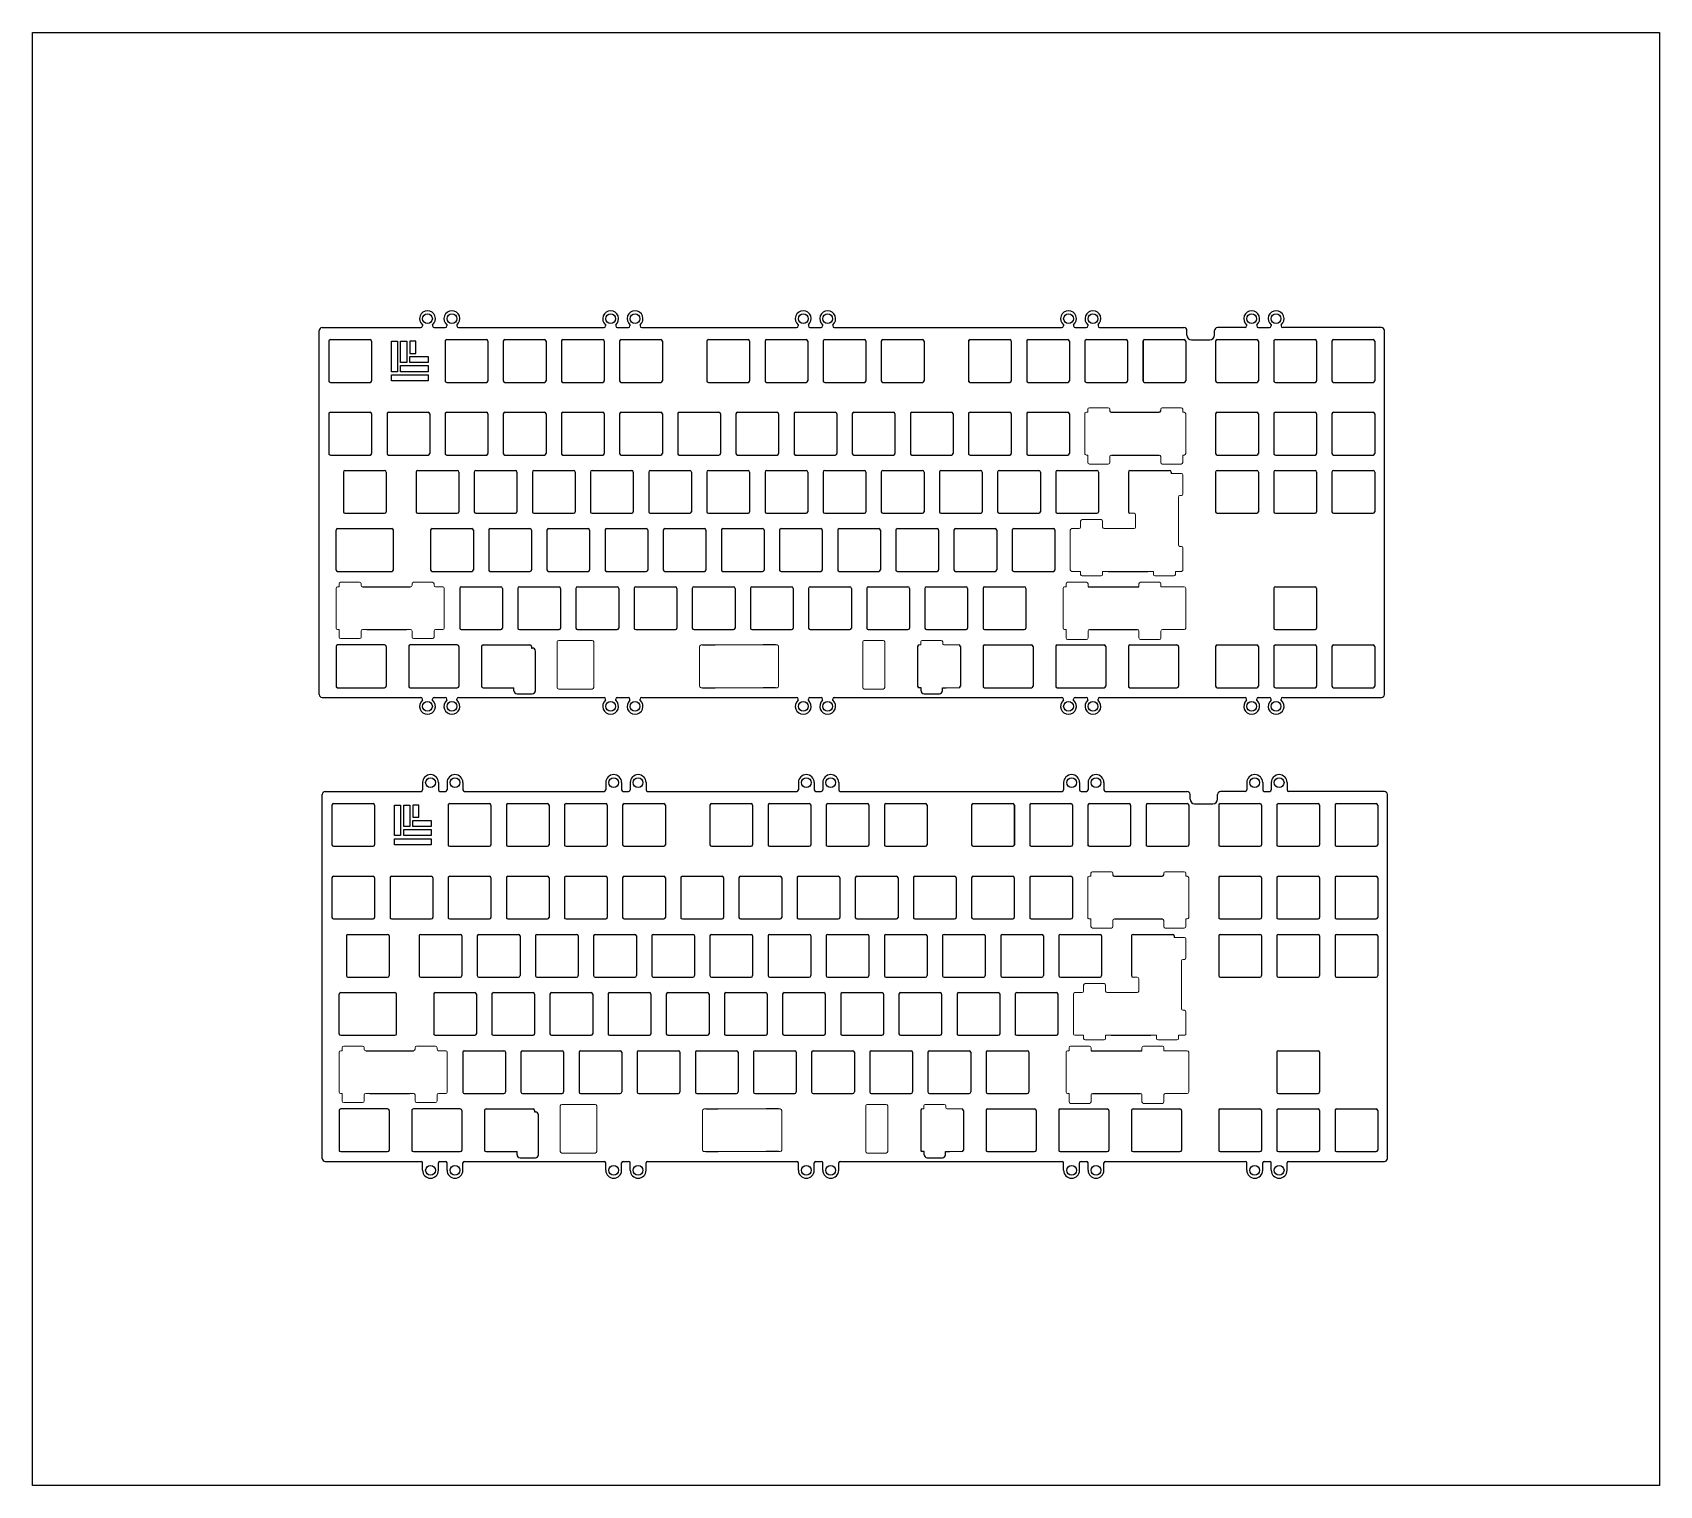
# Model space of a CAD drawing. Header units: millimetres. Extents: x 2604 to 3137, y 1244 to 1720.
import ezdxf

# ---------------------------------------------------------------- set-up
doc = ezdxf.new("R2010")
doc.units = ezdxf.units.MM
doc.layers.add('HOLE', color=10, linetype='Continuous')
doc.layers.add('Layer 1', color=7, linetype='Continuous')

msp = doc.modelspace()

# ---------------------------------------------------------------- linework, layer by layer
for p, q in [((2697.47, 1503.14), (2697.47, 1622.34)), ((2698.47, 1623.34), (2730.8, 1623.34)), ((2731.3, 1624.25), (2731.3, 1623.84)), ((2734.64, 1624.25), (2734.64, 1623.84)), ((2735.14, 1623.34), (2738.8, 1623.34)), ((2739.3, 1624.25), (2739.3, 1623.84)), ((2742.64, 1624.25), (2742.64, 1623.84)), ((2743.14, 1623.34), (2790.8, 1623.34)), ((2791.3, 1624.25), (2791.3, 1623.84)), ((2794.64, 1624.25), (2794.64, 1623.84)), ((2795.14, 1623.34), (2798.8, 1623.34)), ((2799.3, 1624.25), (2799.3, 1623.84)), ((2802.64, 1624.25), (2802.64, 1623.84)), ((2803.14, 1623.34), (2853.9, 1623.34)), ((2854.4, 1624.25), (2854.4, 1623.84)), ((2857.74, 1624.25), (2857.74, 1623.84)), ((2858.24, 1623.34), (2861.9, 1623.34)), ((2862.4, 1624.25), (2862.4, 1623.84)), ((2865.74, 1624.25), (2865.74, 1623.84)), ((2866.24, 1623.34), (2940.8, 1623.34)), ((2941.3, 1624.25), (2941.3, 1623.84)), ((2944.64, 1624.25), (2944.64, 1623.84)), ((2945.14, 1623.34), (2948.8, 1623.34)), ((2949.3, 1624.25), (2949.3, 1623.84)), ((2952.64, 1624.25), (2952.64, 1623.84)), ((2953.14, 1623.34), (2980.77, 1623.34)), ((2981.77, 1620.82), (2981.77, 1622.36)), ((2990.77, 1620.82), (2990.77, 1622.34)), ((3000.8, 1623.34), (2991.77, 1623.34)), ((3001.3, 1624.25), (3001.3, 1623.84)), ((3004.64, 1624.25), (3004.64, 1623.84)), ((3005.14, 1623.34), (3008.8, 1623.34)), ((3009.3, 1624.25), (3009.3, 1623.84)), ((3012.64, 1624.25), (3012.64, 1623.84)), ((3045.47, 1623.34), (3013.14, 1623.34)), ((3046.47, 1503.14), (3046.47, 1622.34)), ((2700.66, 1618.87), (2700.66, 1605.87)), ((2701.16, 1619.37), (2714.16, 1619.37)), ((2714.66, 1618.87), (2714.66, 1605.87)), ((2738.76, 1618.87), (2738.76, 1605.87)), ((2739.26, 1619.37), (2752.26, 1619.37)), ((2752.76, 1618.87), (2752.76, 1605.87)), ((2757.81, 1618.87), (2757.81, 1605.87)), ((2758.31, 1619.37), (2771.31, 1619.37)), ((2771.81, 1618.87), (2771.81, 1605.87)), ((2776.86, 1618.87), (2776.86, 1605.87)), ((2777.36, 1619.37), (2790.36, 1619.37)), ((2790.86, 1618.87), (2790.86, 1605.87)), ((2795.91, 1618.87), (2795.91, 1605.87)), ((2796.41, 1619.37), (2809.41, 1619.37)), ((2809.91, 1618.87), (2809.91, 1605.87)), ((2824.49, 1618.87), (2824.49, 1605.87)), ((2824.99, 1619.37), (2837.99, 1619.37)), ((2838.49, 1618.87), (2838.49, 1605.87)), ((2843.54, 1618.87), (2843.54, 1605.87)), ((2844.04, 1619.37), (2857.04, 1619.37)), ((2857.54, 1618.87), (2857.54, 1605.87)), ((2862.59, 1618.87), (2862.59, 1605.87)), ((2863.09, 1619.37), (2876.09, 1619.37)), ((2876.59, 1618.87), (2876.59, 1605.87)), ((2881.64, 1618.87), (2881.64, 1605.87)), ((2882.14, 1619.37), (2895.14, 1619.37)), ((2895.64, 1618.87), (2895.64, 1605.87)), ((2910.22, 1618.87), (2910.22, 1605.87)), ((2910.72, 1619.37), (2923.72, 1619.37)), ((2924.22, 1618.87), (2924.22, 1605.87)), ((2929.27, 1618.87), (2929.27, 1605.87)), ((2929.77, 1619.37), (2942.77, 1619.37)), ((2943.27, 1618.87), (2943.27, 1605.87)), ((2948.32, 1618.87), (2948.32, 1605.87)), ((2948.82, 1619.37), (2961.82, 1619.37)), ((2962.32, 1618.87), (2962.32, 1605.87)), ((2967.37, 1618.87), (2967.37, 1605.87)), ((2967.87, 1619.37), (2980.87, 1619.37)), ((2981.37, 1618.87), (2981.37, 1605.87)), ((2983.27, 1619.32), (2989.27, 1619.32)), ((2991.17, 1618.87), (2991.17, 1605.87)), ((2991.67, 1619.37), (3004.67, 1619.37)), ((3005.17, 1618.87), (3005.17, 1605.87)), ((3010.22, 1618.87), (3010.22, 1605.87)), ((3010.72, 1619.37), (3023.72, 1619.37)), ((3024.22, 1618.87), (3024.22, 1605.87)), ((3029.27, 1618.87), (3029.27, 1605.87)), ((3029.77, 1619.37), (3042.77, 1619.37)), ((3043.27, 1618.87), (3043.27, 1605.87)), ((2701.16, 1605.37), (2714.16, 1605.37)), ((2739.26, 1605.37), (2752.26, 1605.37)), ((2758.31, 1605.37), (2771.31, 1605.37)), ((2777.36, 1605.37), (2790.36, 1605.37)), ((2796.41, 1605.37), (2809.41, 1605.37)), ((2824.99, 1605.37), (2837.99, 1605.37)), ((2844.04, 1605.37), (2857.04, 1605.37)), ((2863.09, 1605.37), (2876.09, 1605.37)), ((2882.14, 1605.37), (2895.14, 1605.37)), ((2910.72, 1605.37), (2923.72, 1605.37)), ((2929.77, 1605.37), (2942.77, 1605.37)), ((2948.82, 1605.37), (2961.82, 1605.37)), ((2967.87, 1605.37), (2980.87, 1605.37)), ((2991.67, 1605.37), (3004.67, 1605.37)), ((3010.72, 1605.37), (3023.72, 1605.37)), ((3029.77, 1605.37), (3042.77, 1605.37)), ((2700.66, 1595.06), (2700.66, 1582.06)), ((2701.16, 1595.56), (2714.16, 1595.56)), ((2714.66, 1595.06), (2714.66, 1582.06)), ((2719.71, 1595.06), (2719.71, 1582.06)), ((2720.21, 1595.56), (2733.21, 1595.56)), ((2733.71, 1595.06), (2733.71, 1582.06)), ((2738.76, 1595.06), (2738.76, 1582.06)), ((2739.26, 1595.56), (2752.26, 1595.56)), ((2752.76, 1595.06), (2752.76, 1582.06)), ((2757.81, 1595.06), (2757.81, 1582.06)), ((2758.31, 1595.56), (2771.31, 1595.56)), ((2771.81, 1595.06), (2771.81, 1582.06)), ((2776.86, 1595.06), (2776.86, 1582.06)), ((2777.36, 1595.56), (2790.36, 1595.56)), ((2790.86, 1595.06), (2790.86, 1582.06)), ((2795.91, 1595.06), (2795.91, 1582.06)), ((2796.41, 1595.56), (2809.41, 1595.56)), ((2809.91, 1595.06), (2809.91, 1582.06)), ((2814.96, 1595.06), (2814.96, 1582.06)), ((2815.46, 1595.56), (2828.46, 1595.56)), ((2828.96, 1595.06), (2828.96, 1582.06)), ((2834.01, 1595.06), (2834.01, 1582.06)), ((2834.51, 1595.56), (2847.51, 1595.56)), ((2848.01, 1595.06), (2848.01, 1582.06)), ((2853.06, 1595.06), (2853.06, 1582.06)), ((2853.56, 1595.56), (2866.56, 1595.56)), ((2867.06, 1595.06), (2867.06, 1582.06)), ((2872.11, 1595.06), (2872.11, 1582.06)), ((2872.61, 1595.56), (2885.61, 1595.56)), ((2886.11, 1595.06), (2886.11, 1582.06)), ((2891.16, 1595.06), (2891.16, 1582.06)), ((2891.66, 1595.56), (2904.66, 1595.56)), ((2905.16, 1595.06), (2905.16, 1582.06)), ((2910.21, 1595.06), (2910.21, 1582.06)), ((2910.71, 1595.56), (2923.71, 1595.56)), ((2924.21, 1595.06), (2924.21, 1582.06)), ((2929.26, 1595.06), (2929.26, 1582.06)), ((2929.76, 1595.56), (2942.76, 1595.56)), ((2943.26, 1595.06), (2943.26, 1582.06)), ((2957, 1595.56), (2972.68, 1595.56)), ((2991.17, 1595.06), (2991.17, 1582.06)), ((2991.67, 1595.56), (3004.67, 1595.56)), ((3005.17, 1595.06), (3005.17, 1582.06)), ((3010.22, 1595.06), (3010.22, 1582.06)), ((3010.72, 1595.56), (3023.72, 1595.56)), ((3024.22, 1595.06), (3024.22, 1582.06)), ((3029.27, 1595.06), (3029.27, 1582.06)), ((3029.77, 1595.56), (3042.77, 1595.56)), ((3043.27, 1595.06), (3043.27, 1582.06)), ((2701.16, 1581.56), (2714.16, 1581.56)), ((2720.21, 1581.56), (2733.21, 1581.56)), ((2739.26, 1581.56), (2752.26, 1581.56)), ((2758.31, 1581.56), (2771.31, 1581.56)), ((2777.36, 1581.56), (2790.36, 1581.56)), ((2796.41, 1581.56), (2809.41, 1581.56)), ((2815.46, 1581.56), (2828.46, 1581.56)), ((2834.51, 1581.56), (2847.51, 1581.56)), ((2853.56, 1581.56), (2866.56, 1581.56)), ((2872.61, 1581.56), (2885.61, 1581.56)), ((2891.66, 1581.56), (2904.66, 1581.56)), ((2910.71, 1581.56), (2923.71, 1581.56)), ((2929.76, 1581.56), (2942.76, 1581.56)), ((2957, 1581.56), (2972.68, 1581.56)), ((2991.67, 1581.56), (3004.67, 1581.56)), ((3010.72, 1581.56), (3023.72, 1581.56)), ((3029.77, 1581.56), (3042.77, 1581.56)), ((2705.42, 1576.01), (2705.42, 1563.01)), ((2705.92, 1576.51), (2718.92, 1576.51)), ((2719.42, 1576.01), (2719.42, 1563.01)), ((2729.24, 1576.01), (2729.24, 1563.01)), ((2729.74, 1576.51), (2742.74, 1576.51)), ((2743.24, 1576.01), (2743.24, 1563.01)), ((2748.29, 1576.01), (2748.29, 1563.01)), ((2748.79, 1576.51), (2761.79, 1576.51)), ((2762.29, 1576.01), (2762.29, 1563.01)), ((2767.34, 1576.01), (2767.34, 1563.01)), ((2767.84, 1576.51), (2780.84, 1576.51)), ((2781.34, 1576.01), (2781.34, 1563.01)), ((2786.39, 1576.01), (2786.39, 1563.01)), ((2786.89, 1576.51), (2799.89, 1576.51)), ((2800.39, 1576.01), (2800.39, 1563.01)), ((2805.44, 1576.01), (2805.44, 1563.01)), ((2805.94, 1576.51), (2818.94, 1576.51)), ((2819.44, 1576.01), (2819.44, 1563.01)), ((2824.49, 1576.01), (2824.49, 1563.01)), ((2824.99, 1576.51), (2837.99, 1576.51)), ((2838.49, 1576.01), (2838.49, 1563.01)), ((2843.54, 1576.01), (2843.54, 1563.01)), ((2844.04, 1576.51), (2857.04, 1576.51)), ((2857.54, 1576.01), (2857.54, 1563.01)), ((2862.59, 1576.01), (2862.59, 1563.01)), ((2863.09, 1576.51), (2876.09, 1576.51)), ((2876.59, 1576.01), (2876.59, 1563.01)), ((2881.64, 1576.01), (2881.64, 1563.01)), ((2882.14, 1576.51), (2895.14, 1576.51)), ((2895.64, 1576.01), (2895.64, 1563.01)), ((2900.69, 1576.01), (2900.69, 1563.01)), ((2901.19, 1576.51), (2914.19, 1576.51)), ((2914.69, 1576.01), (2914.69, 1563.01)), ((2919.74, 1576.01), (2919.74, 1563.01)), ((2920.24, 1576.51), (2933.24, 1576.51)), ((2933.74, 1576.01), (2933.74, 1563.01)), ((2938.79, 1576.01), (2938.79, 1563.01)), ((2939.29, 1576.51), (2952.29, 1576.51)), ((2952.79, 1576.01), (2952.79, 1563.01)), ((2962.6, 1576.01), (2962.6, 1563.01)), ((2963.1, 1576.51), (2976.1, 1576.51)), ((2976.6, 1576.01), (2976.6, 1575.52)), ((2991.17, 1576.01), (2991.17, 1563.01)), ((2991.67, 1576.51), (3004.67, 1576.51)), ((3005.17, 1576.01), (3005.17, 1563.01)), ((3010.22, 1576.01), (3010.22, 1563.01)), ((3010.72, 1576.51), (3023.72, 1576.51)), ((3024.22, 1576.01), (3024.22, 1563.01)), ((3029.27, 1576.01), (3029.27, 1563.01)), ((3029.77, 1576.51), (3042.77, 1576.51)), ((3043.27, 1576.01), (3043.27, 1563.01)), ((2705.92, 1562.51), (2718.92, 1562.51)), ((2729.74, 1562.51), (2742.74, 1562.51)), ((2748.79, 1562.51), (2761.79, 1562.51)), ((2767.84, 1562.51), (2780.84, 1562.51)), ((2786.89, 1562.51), (2799.89, 1562.51)), ((2805.94, 1562.51), (2818.94, 1562.51)), ((2824.99, 1562.51), (2837.99, 1562.51)), ((2844.04, 1562.51), (2857.04, 1562.51)), ((2863.09, 1562.51), (2876.09, 1562.51)), ((2882.14, 1562.51), (2895.14, 1562.51)), ((2901.19, 1562.51), (2914.19, 1562.51)), ((2920.24, 1562.51), (2933.24, 1562.51)), ((2939.29, 1562.51), (2952.29, 1562.51)), ((2991.67, 1562.51), (3004.67, 1562.51)), ((3010.72, 1562.51), (3023.72, 1562.51)), ((3029.77, 1562.51), (3042.77, 1562.51)), ((2703.04, 1543.96), (2703.04, 1556.96)), ((2703.54, 1557.46), (2721.31, 1557.46)), ((2721.81, 1543.96), (2721.81, 1556.96)), ((2734, 1556.96), (2734, 1543.96)), ((2734.5, 1557.46), (2747.5, 1557.46)), ((2748, 1556.96), (2748, 1543.96)), ((2753.05, 1556.96), (2753.05, 1543.96)), ((2753.55, 1557.46), (2766.55, 1557.46)), ((2767.05, 1556.96), (2767.05, 1543.96)), ((2772.1, 1556.96), (2772.1, 1543.96)), ((2772.6, 1557.46), (2785.6, 1557.46)), ((2786.1, 1556.96), (2786.1, 1543.96)), ((2791.15, 1556.96), (2791.15, 1543.96)), ((2791.65, 1557.46), (2804.65, 1557.46)), ((2805.15, 1556.96), (2805.15, 1543.96)), ((2810.2, 1556.96), (2810.2, 1543.96)), ((2810.7, 1557.46), (2823.7, 1557.46)), ((2824.2, 1556.96), (2824.2, 1543.96)), ((2829.25, 1556.96), (2829.25, 1543.96)), ((2829.75, 1557.46), (2842.75, 1557.46)), ((2843.25, 1556.96), (2843.25, 1543.96)), ((2848.3, 1556.96), (2848.3, 1543.96)), ((2848.8, 1557.46), (2861.8, 1557.46)), ((2862.3, 1556.96), (2862.3, 1543.96)), ((2867.35, 1556.96), (2867.35, 1543.96)), ((2867.85, 1557.46), (2880.85, 1557.46)), ((2881.35, 1556.96), (2881.35, 1543.96)), ((2886.4, 1556.96), (2886.4, 1543.96)), ((2886.9, 1557.46), (2899.9, 1557.46)), ((2900.4, 1556.96), (2900.4, 1543.96)), ((2905.45, 1556.96), (2905.45, 1543.96)), ((2905.95, 1557.46), (2918.95, 1557.46)), ((2919.45, 1556.96), (2919.45, 1543.96)), ((2924.5, 1556.96), (2924.5, 1543.96)), ((2925, 1557.46), (2938, 1557.46)), ((2938.5, 1556.96), (2938.5, 1543.96)), ((2703.54, 1543.46), (2721.31, 1543.46)), ((2734.5, 1543.46), (2747.5, 1543.46)), ((2753.55, 1543.46), (2766.55, 1543.46)), ((2772.6, 1543.46), (2785.6, 1543.46)), ((2791.65, 1543.46), (2804.65, 1543.46)), ((2810.7, 1543.46), (2823.7, 1543.46)), ((2829.75, 1543.46), (2842.75, 1543.46)), ((2848.8, 1543.46), (2861.8, 1543.46)), ((2867.85, 1543.46), (2880.85, 1543.46)), ((2886.9, 1543.46), (2899.9, 1543.46)), ((2905.95, 1543.46), (2918.95, 1543.46)), ((2925, 1543.46), (2938, 1543.46)), ((2955.96, 1543.46), (2968.96, 1543.46)), ((2711.73, 1538.41), (2727.41, 1538.41)), ((2743.52, 1537.91), (2743.52, 1524.91)), ((2744.02, 1538.41), (2757.02, 1538.41)), ((2757.52, 1537.91), (2757.52, 1524.91)), ((2762.57, 1537.91), (2762.57, 1524.91)), ((2763.07, 1538.41), (2776.07, 1538.41)), ((2776.57, 1537.91), (2776.57, 1524.91)), ((2781.62, 1537.91), (2781.62, 1524.91)), ((2782.12, 1538.41), (2795.12, 1538.41)), ((2795.62, 1537.91), (2795.62, 1524.91)), ((2800.67, 1537.91), (2800.67, 1524.91)), ((2801.17, 1538.41), (2814.17, 1538.41)), ((2814.67, 1537.91), (2814.67, 1524.91)), ((2819.72, 1537.91), (2819.72, 1524.91)), ((2820.22, 1538.41), (2833.22, 1538.41)), ((2833.72, 1537.91), (2833.72, 1524.91)), ((2838.77, 1537.91), (2838.77, 1524.91)), ((2839.27, 1538.41), (2852.27, 1538.41)), ((2852.77, 1537.91), (2852.77, 1524.91)), ((2857.82, 1537.91), (2857.82, 1524.91)), ((2858.32, 1538.41), (2871.32, 1538.41)), ((2871.82, 1537.91), (2871.82, 1524.91)), ((2876.87, 1537.91), (2876.87, 1524.91)), ((2877.37, 1538.41), (2890.37, 1538.41)), ((2890.87, 1537.91), (2890.87, 1524.91)), ((2895.92, 1537.91), (2895.92, 1524.91)), ((2896.42, 1538.41), (2909.42, 1538.41)), ((2909.92, 1537.91), (2909.92, 1524.91)), ((2914.97, 1537.91), (2914.97, 1524.91)), ((2915.47, 1538.41), (2928.47, 1538.41)), ((2928.97, 1537.91), (2928.97, 1524.91)), ((2949.36, 1538.41), (2966.03, 1538.41)), ((3010.22, 1537.91), (3010.22, 1524.91)), ((3010.72, 1538.41), (3023.72, 1538.41)), ((3024.22, 1537.91), (3024.22, 1524.91)), ((2713.07, 1524.41), (2726.07, 1524.41)), ((2744.02, 1524.41), (2757.02, 1524.41)), ((2763.07, 1524.41), (2776.07, 1524.41)), ((2782.12, 1524.41), (2795.12, 1524.41)), ((2801.17, 1524.41), (2814.17, 1524.41)), ((2820.22, 1524.41), (2833.22, 1524.41)), ((2839.27, 1524.41), (2852.27, 1524.41)), ((2858.32, 1524.41), (2871.32, 1524.41)), ((2877.37, 1524.41), (2890.37, 1524.41)), ((2896.42, 1524.41), (2909.42, 1524.41)), ((2915.47, 1524.41), (2928.47, 1524.41)), ((2949.86, 1524.41), (2965.53, 1524.41)), ((3010.72, 1524.41), (3023.72, 1524.41)), ((2718.92, 1519.36), (2703.54, 1519.36)), ((2742.73, 1519.36), (2727.35, 1519.36)), ((2751.16, 1519.36), (2766.54, 1519.36)), ((2823.11, 1519.36), (2827.21, 1519.36)), ((2847.01, 1519.36), (2842.91, 1519.36)), ((2915.47, 1519.36), (2930.86, 1519.36)), ((2939.28, 1519.36), (2954.67, 1519.36)), ((2963.09, 1519.36), (2978.48, 1519.36)), ((2991.67, 1519.36), (3004.67, 1519.36)), ((3010.72, 1519.36), (3023.72, 1519.36)), ((3029.77, 1519.36), (3042.77, 1519.36)), ((2703.04, 1518.86), (2703.04, 1505.86)), ((2719.42, 1518.86), (2719.42, 1505.86)), ((2726.85, 1518.86), (2726.85, 1505.86)), ((2743.23, 1518.86), (2743.23, 1505.86)), ((2750.66, 1518.86), (2750.66, 1505.86)), ((2767.04, 1518.86), (2767.04, 1518.36)), ((2767.04, 1518.36), (2767.31, 1518.36)), ((2768.31, 1504.36), (2768.31, 1517.36)), ((2893.54, 1518.86), (2893.54, 1505.86)), ((2907.54, 1518.86), (2907.54, 1505.86)), ((2914.97, 1518.86), (2914.97, 1505.86)), ((2931.36, 1518.86), (2931.36, 1505.86)), ((2938.78, 1518.86), (2938.78, 1505.86)), ((2955.17, 1518.86), (2955.17, 1505.86)), ((2962.59, 1518.86), (2962.59, 1505.86)), ((2978.98, 1518.86), (2978.98, 1505.86)), ((2991.17, 1518.86), (2991.17, 1505.86)), ((3005.17, 1518.86), (3005.17, 1505.86)), ((3010.22, 1518.86), (3010.22, 1505.86)), ((3024.22, 1518.86), (3024.22, 1505.86)), ((3029.27, 1518.86), (3029.27, 1505.86)), ((3043.27, 1518.86), (3043.27, 1505.86)), ((2703.54, 1505.36), (2718.92, 1505.36)), ((2727.35, 1505.36), (2742.73, 1505.36)), ((2751.16, 1505.36), (2761.31, 1505.36)), ((2761.31, 1504.36), (2761.31, 1505.36)), ((2762.31, 1503.36), (2767.31, 1503.36)), ((2823.11, 1505.36), (2827.21, 1505.36)), ((2847.01, 1505.36), (2842.91, 1505.36)), ((2894.66, 1505.36), (2894.04, 1505.36)), ((2894.66, 1505.36), (2894.66, 1505.36)), ((2894.66, 1504.36), (2894.66, 1505.36)), ((2895.66, 1503.36), (2900.66, 1503.36)), ((2901.66, 1505.36), (2901.66, 1505.36)), ((2901.66, 1504.36), (2901.66, 1505.36)), ((2901.66, 1505.36), (2902.94, 1505.36)), ((2915.47, 1505.36), (2930.86, 1505.36)), ((2939.28, 1505.36), (2954.67, 1505.36)), ((2963.09, 1505.36), (2978.48, 1505.36)), ((2991.67, 1505.36), (3004.67, 1505.36)), ((3010.72, 1505.36), (3023.72, 1505.36)), ((3029.77, 1505.36), (3042.77, 1505.36)), ((2698.47, 1502.14), (2730.8, 1502.14)), ((2731.3, 1501.23), (2731.3, 1501.64)), ((2734.64, 1501.23), (2734.64, 1501.64)), ((2735.14, 1502.14), (2738.8, 1502.14)), ((2739.3, 1501.23), (2739.3, 1501.64)), ((2742.64, 1501.23), (2742.64, 1501.64)), ((2743.14, 1502.14), (2790.8, 1502.14)), ((2791.3, 1501.23), (2791.3, 1501.64)), ((2794.64, 1501.23), (2794.64, 1501.64)), ((2795.14, 1502.14), (2798.8, 1502.14)), ((2799.3, 1501.23), (2799.3, 1501.64)), ((2802.64, 1501.23), (2802.64, 1501.64)), ((2803.14, 1502.14), (2853.9, 1502.14)), ((2854.4, 1501.23), (2854.4, 1501.64)), ((2857.74, 1501.23), (2857.74, 1501.64)), ((2858.24, 1502.14), (2861.9, 1502.14)), ((2862.4, 1501.23), (2862.4, 1501.64)), ((2865.74, 1501.23), (2865.74, 1501.64)), ((2866.24, 1502.14), (2940.8, 1502.14)), ((2941.3, 1501.23), (2941.3, 1501.64)), ((2944.64, 1501.23), (2944.64, 1501.64)), ((2945.14, 1502.14), (2948.8, 1502.14)), ((2949.3, 1501.23), (2949.3, 1501.64)), ((2952.64, 1501.23), (2952.64, 1501.64)), ((2953.14, 1502.14), (3000.8, 1502.14)), ((3001.3, 1501.23), (3001.3, 1501.64)), ((3004.64, 1501.23), (3004.64, 1501.64)), ((3005.14, 1502.14), (3008.8, 1502.14)), ((3009.3, 1501.23), (3009.3, 1501.64)), ((3012.64, 1501.23), (3012.64, 1501.64)), ((3013.14, 1502.14), (3045.47, 1502.14)), ((2699.47, 1471.38), (2730.87, 1471.38)), ((2731.37, 1474.28), (2731.37, 1471.88)), ((2736.57, 1474.28), (2736.57, 1471.88)), ((2737.07, 1471.38), (2738.87, 1471.38)), ((2739.37, 1474.28), (2739.37, 1471.88)), ((2744.57, 1474.28), (2744.57, 1471.88)), ((2745.07, 1471.38), (2790.87, 1471.38)), ((2791.37, 1474.28), (2791.37, 1471.88)), ((2796.57, 1474.28), (2796.57, 1471.88)), ((2797.07, 1471.38), (2798.87, 1471.38)), ((2799.37, 1474.28), (2799.37, 1471.88)), ((2804.57, 1474.28), (2804.57, 1471.88)), ((2805.07, 1471.38), (2853.97, 1471.38)), ((2854.47, 1474.28), (2854.47, 1471.88)), ((2859.67, 1474.28), (2859.67, 1471.88)), ((2860.17, 1471.38), (2861.97, 1471.38)), ((2862.47, 1474.28), (2862.47, 1471.88)), ((2867.67, 1474.28), (2867.67, 1471.88)), ((2868.17, 1471.38), (2940.87, 1471.38)), ((2941.37, 1474.28), (2941.37, 1471.88)), ((2946.57, 1474.28), (2946.57, 1471.88)), ((2947.07, 1471.38), (2948.87, 1471.38)), ((2949.37, 1474.28), (2949.37, 1471.88)), ((2954.57, 1474.28), (2954.57, 1471.88)), ((2955.07, 1471.38), (2981.77, 1471.38)), ((3000.87, 1471.38), (2992.77, 1471.38)), ((3001.37, 1474.28), (3001.37, 1471.88)), ((3006.57, 1474.28), (3006.57, 1471.88)), ((3007.07, 1471.38), (3008.87, 1471.38)), ((3009.37, 1474.28), (3009.37, 1471.88)), ((3014.57, 1474.28), (3014.57, 1471.88)), ((3046.47, 1471.38), (3015.07, 1471.38)), ((2698.47, 1351.18), (2698.47, 1470.38)), ((2701.66, 1466.91), (2701.66, 1453.91)), ((2702.16, 1467.41), (2715.16, 1467.41)), ((2715.66, 1466.91), (2715.66, 1453.91)), ((2739.76, 1466.91), (2739.76, 1453.91)), ((2740.26, 1467.41), (2753.26, 1467.41)), ((2753.76, 1466.91), (2753.76, 1453.91)), ((2758.81, 1466.91), (2758.81, 1453.91)), ((2759.31, 1467.41), (2772.31, 1467.41)), ((2772.81, 1466.91), (2772.81, 1453.91)), ((2777.86, 1466.91), (2777.86, 1453.91)), ((2778.36, 1467.41), (2791.36, 1467.41)), ((2791.86, 1466.91), (2791.86, 1453.91)), ((2796.91, 1466.91), (2796.91, 1453.91)), ((2797.41, 1467.41), (2810.41, 1467.41)), ((2810.91, 1466.91), (2810.91, 1453.91)), ((2825.49, 1466.91), (2825.49, 1453.91)), ((2825.99, 1467.41), (2838.99, 1467.41)), ((2839.49, 1466.91), (2839.49, 1453.91)), ((2844.54, 1466.91), (2844.54, 1453.91)), ((2845.04, 1467.41), (2858.04, 1467.41)), ((2858.54, 1466.91), (2858.54, 1453.91)), ((2863.59, 1466.91), (2863.59, 1453.91)), ((2864.09, 1467.41), (2877.09, 1467.41)), ((2877.59, 1466.91), (2877.59, 1453.91)), ((2882.64, 1466.91), (2882.64, 1453.91)), ((2883.14, 1467.41), (2896.14, 1467.41)), ((2896.64, 1466.91), (2896.64, 1453.91)), ((2911.22, 1466.91), (2911.22, 1453.91)), ((2911.72, 1467.41), (2924.72, 1467.41)), ((2925.22, 1466.91), (2925.22, 1453.91)), ((2930.27, 1466.91), (2930.27, 1453.91)), ((2930.77, 1467.41), (2943.77, 1467.41)), ((2944.27, 1466.91), (2944.27, 1453.91)), ((2949.32, 1466.91), (2949.32, 1453.91)), ((2949.82, 1467.41), (2962.82, 1467.41)), ((2963.32, 1466.91), (2963.32, 1453.91)), ((2968.37, 1466.91), (2968.37, 1453.91)), ((2968.87, 1467.41), (2981.87, 1467.41)), ((2982.37, 1466.91), (2982.37, 1453.91)), ((2982.77, 1468.86), (2982.77, 1470.4)), ((2984.27, 1467.36), (2990.27, 1467.36)), ((2991.77, 1468.86), (2991.77, 1470.38)), ((2992.17, 1466.91), (2992.17, 1453.91)), ((2992.67, 1467.41), (3005.67, 1467.41)), ((3006.17, 1466.91), (3006.17, 1453.91)), ((3011.22, 1466.91), (3011.22, 1453.91)), ((3011.72, 1467.41), (3024.72, 1467.41)), ((3025.22, 1466.91), (3025.22, 1453.91)), ((3030.27, 1466.91), (3030.27, 1453.91)), ((3030.77, 1467.41), (3043.77, 1467.41)), ((3044.27, 1466.91), (3044.27, 1453.91)), ((3047.47, 1351.18), (3047.47, 1470.38)), ((2702.16, 1453.41), (2715.16, 1453.41)), ((2740.26, 1453.41), (2753.26, 1453.41)), ((2759.31, 1453.41), (2772.31, 1453.41)), ((2778.36, 1453.41), (2791.36, 1453.41)), ((2797.41, 1453.41), (2810.41, 1453.41)), ((2825.99, 1453.41), (2838.99, 1453.41)), ((2845.04, 1453.41), (2858.04, 1453.41)), ((2864.09, 1453.41), (2877.09, 1453.41)), ((2883.14, 1453.41), (2896.14, 1453.41)), ((2911.72, 1453.41), (2924.72, 1453.41)), ((2930.77, 1453.41), (2943.77, 1453.41)), ((2949.82, 1453.41), (2962.82, 1453.41)), ((2968.87, 1453.41), (2981.87, 1453.41)), ((2992.67, 1453.41), (3005.67, 1453.41)), ((3011.72, 1453.41), (3024.72, 1453.41)), ((3030.77, 1453.41), (3043.77, 1453.41)), ((2701.66, 1443.1), (2701.66, 1430.1)), ((2702.16, 1443.6), (2715.16, 1443.6)), ((2715.66, 1443.1), (2715.66, 1430.1)), ((2720.71, 1443.1), (2720.71, 1430.1)), ((2721.21, 1443.6), (2734.21, 1443.6)), ((2734.71, 1443.1), (2734.71, 1430.1)), ((2739.76, 1443.1), (2739.76, 1430.1)), ((2740.26, 1443.6), (2753.26, 1443.6)), ((2753.76, 1443.1), (2753.76, 1430.1)), ((2758.81, 1443.1), (2758.81, 1430.1)), ((2759.31, 1443.6), (2772.31, 1443.6)), ((2772.81, 1443.1), (2772.81, 1430.1)), ((2777.86, 1443.1), (2777.86, 1430.1)), ((2778.36, 1443.6), (2791.36, 1443.6)), ((2791.86, 1443.1), (2791.86, 1430.1)), ((2796.91, 1443.1), (2796.91, 1430.1)), ((2797.41, 1443.6), (2810.41, 1443.6)), ((2810.91, 1443.1), (2810.91, 1430.1)), ((2815.96, 1443.1), (2815.96, 1430.1)), ((2816.46, 1443.6), (2829.46, 1443.6)), ((2829.96, 1443.1), (2829.96, 1430.1)), ((2835.01, 1443.1), (2835.01, 1430.1)), ((2835.51, 1443.6), (2848.51, 1443.6)), ((2849.01, 1443.1), (2849.01, 1430.1)), ((2854.06, 1443.1), (2854.06, 1430.1)), ((2854.56, 1443.6), (2867.56, 1443.6)), ((2868.06, 1443.1), (2868.06, 1430.1)), ((2873.11, 1443.1), (2873.11, 1430.1)), ((2873.61, 1443.6), (2886.61, 1443.6)), ((2887.11, 1443.1), (2887.11, 1430.1)), ((2892.16, 1443.1), (2892.16, 1430.1)), ((2892.66, 1443.6), (2905.66, 1443.6)), ((2906.16, 1443.1), (2906.16, 1430.1)), ((2911.21, 1443.1), (2911.21, 1430.1)), ((2911.71, 1443.6), (2924.71, 1443.6)), ((2925.21, 1443.1), (2925.21, 1430.1)), ((2930.26, 1443.1), (2930.26, 1430.1)), ((2930.76, 1443.6), (2943.76, 1443.6)), ((2944.26, 1443.1), (2944.26, 1430.1)), ((2958, 1443.6), (2973.67, 1443.6)), ((2992.17, 1443.1), (2992.17, 1430.1)), ((2992.67, 1443.6), (3005.67, 1443.6)), ((3006.17, 1443.1), (3006.17, 1430.1)), ((3011.22, 1443.1), (3011.22, 1430.1)), ((3011.72, 1443.6), (3024.72, 1443.6)), ((3025.22, 1443.1), (3025.22, 1430.1)), ((3030.27, 1443.1), (3030.27, 1430.1)), ((3030.77, 1443.6), (3043.77, 1443.6)), ((3044.27, 1443.1), (3044.27, 1430.1)), ((2702.16, 1429.6), (2715.16, 1429.6)), ((2721.21, 1429.6), (2734.21, 1429.6)), ((2740.26, 1429.6), (2753.26, 1429.6)), ((2759.31, 1429.6), (2772.31, 1429.6)), ((2778.36, 1429.6), (2791.36, 1429.6)), ((2797.41, 1429.6), (2810.41, 1429.6)), ((2816.46, 1429.6), (2829.46, 1429.6)), ((2835.51, 1429.6), (2848.51, 1429.6)), ((2854.56, 1429.6), (2867.56, 1429.6)), ((2873.61, 1429.6), (2886.61, 1429.6)), ((2892.66, 1429.6), (2905.66, 1429.6)), ((2911.71, 1429.6), (2924.71, 1429.6)), ((2930.76, 1429.6), (2943.76, 1429.6)), ((2958, 1429.6), (2973.67, 1429.6)), ((2992.67, 1429.6), (3005.67, 1429.6)), ((3011.72, 1429.6), (3024.72, 1429.6)), ((3030.77, 1429.6), (3043.77, 1429.6)), ((2706.42, 1424.05), (2706.42, 1411.05)), ((2706.92, 1424.55), (2719.92, 1424.55)), ((2720.42, 1424.05), (2720.42, 1411.05)), ((2730.24, 1424.05), (2730.24, 1411.05)), ((2730.74, 1424.55), (2743.74, 1424.55)), ((2744.24, 1424.05), (2744.24, 1411.05)), ((2749.29, 1424.05), (2749.29, 1411.05)), ((2749.79, 1424.55), (2762.79, 1424.55)), ((2763.29, 1424.05), (2763.29, 1411.05)), ((2768.34, 1424.05), (2768.34, 1411.05)), ((2768.84, 1424.55), (2781.84, 1424.55)), ((2782.34, 1424.05), (2782.34, 1411.05)), ((2787.39, 1424.05), (2787.39, 1411.05)), ((2787.89, 1424.55), (2800.89, 1424.55)), ((2801.39, 1424.05), (2801.39, 1411.05)), ((2806.44, 1424.05), (2806.44, 1411.05)), ((2806.94, 1424.55), (2819.94, 1424.55)), ((2820.44, 1424.05), (2820.44, 1411.05)), ((2825.49, 1424.05), (2825.49, 1411.05)), ((2825.99, 1424.55), (2838.99, 1424.55)), ((2839.49, 1424.05), (2839.49, 1411.05)), ((2844.54, 1424.05), (2844.54, 1411.05)), ((2845.04, 1424.55), (2858.04, 1424.55)), ((2858.54, 1424.05), (2858.54, 1411.05)), ((2863.59, 1424.05), (2863.59, 1411.05)), ((2864.09, 1424.55), (2877.09, 1424.55)), ((2877.59, 1424.05), (2877.59, 1411.05)), ((2882.64, 1424.05), (2882.64, 1411.05)), ((2883.14, 1424.55), (2896.14, 1424.55)), ((2896.64, 1424.05), (2896.64, 1411.05)), ((2901.69, 1424.05), (2901.69, 1411.05)), ((2902.19, 1424.55), (2915.19, 1424.55)), ((2915.69, 1424.05), (2915.69, 1411.05)), ((2920.74, 1424.05), (2920.74, 1411.05)), ((2921.24, 1424.55), (2934.24, 1424.55)), ((2934.74, 1424.05), (2934.74, 1411.05)), ((2939.79, 1424.05), (2939.79, 1411.05)), ((2940.29, 1424.55), (2953.29, 1424.55)), ((2953.79, 1424.05), (2953.79, 1411.05)), ((2963.6, 1424.05), (2963.6, 1411.05)), ((2964.1, 1424.55), (2977.1, 1424.55)), ((2977.6, 1424.05), (2977.6, 1423.56)), ((2992.17, 1424.05), (2992.17, 1411.05)), ((2992.67, 1424.55), (3005.67, 1424.55)), ((3006.17, 1424.05), (3006.17, 1411.05)), ((3011.22, 1424.05), (3011.22, 1411.05)), ((3011.72, 1424.55), (3024.72, 1424.55)), ((3025.22, 1424.05), (3025.22, 1411.05)), ((3030.27, 1424.05), (3030.27, 1411.05)), ((3030.77, 1424.55), (3043.77, 1424.55)), ((3044.27, 1424.05), (3044.27, 1411.05)), ((2706.92, 1410.55), (2719.92, 1410.55)), ((2730.74, 1410.55), (2743.74, 1410.55)), ((2749.79, 1410.55), (2762.79, 1410.55)), ((2768.84, 1410.55), (2781.84, 1410.55)), ((2787.89, 1410.55), (2800.89, 1410.55)), ((2806.94, 1410.55), (2819.94, 1410.55)), ((2825.99, 1410.55), (2838.99, 1410.55)), ((2845.04, 1410.55), (2858.04, 1410.55)), ((2864.09, 1410.55), (2877.09, 1410.55)), ((2883.14, 1410.55), (2896.14, 1410.55)), ((2902.19, 1410.55), (2915.19, 1410.55)), ((2921.24, 1410.55), (2934.24, 1410.55)), ((2940.29, 1410.55), (2953.29, 1410.55)), ((2992.67, 1410.55), (3005.67, 1410.55)), ((3011.72, 1410.55), (3024.72, 1410.55)), ((3030.77, 1410.55), (3043.77, 1410.55)), ((2704.04, 1392), (2704.04, 1405)), ((2704.54, 1405.5), (2722.31, 1405.5)), ((2722.81, 1392), (2722.81, 1405)), ((2735, 1405), (2735, 1392)), ((2735.5, 1405.5), (2748.5, 1405.5)), ((2749, 1405), (2749, 1392)), ((2754.05, 1405), (2754.05, 1392)), ((2754.55, 1405.5), (2767.55, 1405.5)), ((2768.05, 1405), (2768.05, 1392)), ((2773.1, 1405), (2773.1, 1392)), ((2773.6, 1405.5), (2786.6, 1405.5)), ((2787.1, 1405), (2787.1, 1392)), ((2792.15, 1405), (2792.15, 1392)), ((2792.65, 1405.5), (2805.65, 1405.5)), ((2806.15, 1405), (2806.15, 1392)), ((2811.2, 1405), (2811.2, 1392)), ((2811.7, 1405.5), (2824.7, 1405.5)), ((2825.2, 1405), (2825.2, 1392)), ((2830.25, 1405), (2830.25, 1392)), ((2830.75, 1405.5), (2843.75, 1405.5)), ((2844.25, 1405), (2844.25, 1392)), ((2849.3, 1405), (2849.3, 1392)), ((2849.8, 1405.5), (2862.8, 1405.5)), ((2863.3, 1405), (2863.3, 1392)), ((2868.35, 1405), (2868.35, 1392)), ((2868.85, 1405.5), (2881.85, 1405.5)), ((2882.35, 1405), (2882.35, 1392)), ((2887.4, 1405), (2887.4, 1392)), ((2887.9, 1405.5), (2900.9, 1405.5)), ((2901.4, 1405), (2901.4, 1392)), ((2906.45, 1405), (2906.45, 1392)), ((2906.95, 1405.5), (2919.95, 1405.5)), ((2920.45, 1405), (2920.45, 1392)), ((2925.5, 1405), (2925.5, 1392)), ((2926, 1405.5), (2939, 1405.5)), ((2939.5, 1405), (2939.5, 1392)), ((2704.54, 1391.5), (2722.31, 1391.5)), ((2735.5, 1391.5), (2748.5, 1391.5)), ((2754.55, 1391.5), (2767.55, 1391.5)), ((2773.6, 1391.5), (2786.6, 1391.5)), ((2792.65, 1391.5), (2805.65, 1391.5)), ((2811.7, 1391.5), (2824.7, 1391.5)), ((2830.75, 1391.5), (2843.75, 1391.5)), ((2849.8, 1391.5), (2862.8, 1391.5)), ((2868.85, 1391.5), (2881.85, 1391.5)), ((2887.9, 1391.5), (2900.9, 1391.5)), ((2906.95, 1391.5), (2919.95, 1391.5)), ((2926, 1391.5), (2939, 1391.5)), ((2956.96, 1391.5), (2969.96, 1391.5)), ((2712.73, 1386.45), (2728.41, 1386.45)), ((2744.52, 1385.95), (2744.52, 1372.95)), ((2745.02, 1386.45), (2758.02, 1386.45)), ((2758.52, 1385.95), (2758.52, 1372.95)), ((2763.57, 1385.95), (2763.57, 1372.95)), ((2764.07, 1386.45), (2777.07, 1386.45)), ((2777.57, 1385.95), (2777.57, 1372.95)), ((2782.62, 1385.95), (2782.62, 1372.95)), ((2783.12, 1386.45), (2796.12, 1386.45)), ((2796.62, 1385.95), (2796.62, 1372.95)), ((2801.67, 1385.95), (2801.67, 1372.95)), ((2802.17, 1386.45), (2815.17, 1386.45)), ((2815.67, 1385.95), (2815.67, 1372.95)), ((2820.72, 1385.95), (2820.72, 1372.95)), ((2821.22, 1386.45), (2834.22, 1386.45)), ((2834.72, 1385.95), (2834.72, 1372.95)), ((2839.77, 1385.95), (2839.77, 1372.95)), ((2840.27, 1386.45), (2853.27, 1386.45)), ((2853.77, 1385.95), (2853.77, 1372.95)), ((2858.82, 1385.95), (2858.82, 1372.95)), ((2859.32, 1386.45), (2872.32, 1386.45)), ((2872.82, 1385.95), (2872.82, 1372.95)), ((2877.87, 1385.95), (2877.87, 1372.95)), ((2878.37, 1386.45), (2891.37, 1386.45)), ((2891.87, 1385.95), (2891.87, 1372.95)), ((2896.92, 1385.95), (2896.92, 1372.95)), ((2897.42, 1386.45), (2910.42, 1386.45)), ((2910.92, 1385.95), (2910.92, 1372.95)), ((2915.97, 1385.95), (2915.97, 1372.95)), ((2916.47, 1386.45), (2929.47, 1386.45)), ((2929.97, 1385.95), (2929.97, 1372.95)), ((2950.36, 1386.45), (2967.03, 1386.45)), ((3011.22, 1385.95), (3011.22, 1372.95)), ((3011.72, 1386.45), (3024.72, 1386.45)), ((3025.22, 1385.95), (3025.22, 1372.95)), ((2714.07, 1372.45), (2727.07, 1372.45)), ((2745.02, 1372.45), (2758.02, 1372.45)), ((2764.07, 1372.45), (2777.07, 1372.45)), ((2783.12, 1372.45), (2796.12, 1372.45)), ((2802.17, 1372.45), (2815.17, 1372.45)), ((2821.22, 1372.45), (2834.22, 1372.45)), ((2840.27, 1372.45), (2853.27, 1372.45)), ((2859.32, 1372.45), (2872.32, 1372.45)), ((2878.37, 1372.45), (2891.37, 1372.45)), ((2897.42, 1372.45), (2910.42, 1372.45)), ((2916.47, 1372.45), (2929.47, 1372.45)), ((2950.86, 1372.45), (2966.53, 1372.45)), ((3011.72, 1372.45), (3024.72, 1372.45)), ((2704.04, 1366.9), (2704.04, 1353.9)), ((2719.92, 1367.4), (2704.54, 1367.4)), ((2720.42, 1366.9), (2720.42, 1353.9)), ((2727.85, 1366.9), (2727.85, 1353.9)), ((2743.73, 1367.4), (2728.35, 1367.4)), ((2744.23, 1366.9), (2744.23, 1353.9)), ((2751.66, 1366.9), (2751.66, 1353.9)), ((2752.16, 1367.4), (2767.54, 1367.4)), ((2768.04, 1366.9), (2768.04, 1366.4)), ((2768.04, 1366.4), (2768.31, 1366.4)), ((2769.31, 1352.4), (2769.31, 1365.4)), ((2824.11, 1367.4), (2828.21, 1367.4)), ((2848.01, 1367.4), (2843.91, 1367.4)), ((2894.54, 1366.9), (2894.54, 1353.9)), ((2908.54, 1366.9), (2908.54, 1353.9)), ((2915.97, 1366.9), (2915.97, 1353.9)), ((2916.47, 1367.4), (2931.86, 1367.4)), ((2932.36, 1366.9), (2932.36, 1353.9)), ((2939.78, 1366.9), (2939.78, 1353.9)), ((2940.28, 1367.4), (2955.67, 1367.4)), ((2956.17, 1366.9), (2956.17, 1353.9)), ((2963.59, 1366.9), (2963.59, 1353.9)), ((2964.09, 1367.4), (2979.48, 1367.4)), ((2979.98, 1366.9), (2979.98, 1353.9)), ((2992.17, 1366.9), (2992.17, 1353.9)), ((2992.67, 1367.4), (3005.67, 1367.4)), ((3006.17, 1366.9), (3006.17, 1353.9)), ((3011.22, 1366.9), (3011.22, 1353.9)), ((3011.72, 1367.4), (3024.72, 1367.4)), ((3025.22, 1366.9), (3025.22, 1353.9)), ((3030.27, 1366.9), (3030.27, 1353.9)), ((3030.77, 1367.4), (3043.77, 1367.4)), ((3044.27, 1366.9), (3044.27, 1353.9)), ((2699.47, 1350.18), (2730.87, 1350.18)), ((2704.54, 1353.4), (2719.92, 1353.4)), ((2728.35, 1353.4), (2743.73, 1353.4)), ((2731.37, 1347.28), (2731.37, 1349.68)), ((2736.57, 1347.28), (2736.57, 1349.68)), ((2737.07, 1350.18), (2738.87, 1350.18)), ((2739.37, 1347.28), (2739.37, 1349.68)), ((2744.57, 1347.28), (2744.57, 1349.68)), ((2745.07, 1350.18), (2790.87, 1350.18)), ((2752.16, 1353.4), (2762.31, 1353.4)), ((2762.31, 1352.4), (2762.31, 1353.4)), ((2763.31, 1351.4), (2768.31, 1351.4)), ((2791.37, 1347.28), (2791.37, 1349.68)), ((2796.57, 1347.28), (2796.57, 1349.68)), ((2797.07, 1350.18), (2798.87, 1350.18)), ((2799.37, 1347.28), (2799.37, 1349.68)), ((2804.57, 1347.28), (2804.57, 1349.68)), ((2805.07, 1350.18), (2853.97, 1350.18)), ((2824.11, 1353.4), (2828.21, 1353.4)), ((2848.01, 1353.4), (2843.91, 1353.4)), ((2854.47, 1347.28), (2854.47, 1349.68)), ((2859.67, 1347.28), (2859.67, 1349.68)), ((2860.17, 1350.18), (2861.97, 1350.18)), ((2862.47, 1347.28), (2862.47, 1349.68)), ((2867.67, 1347.28), (2867.67, 1349.68)), ((2868.17, 1350.18), (2940.87, 1350.18)), ((2895.66, 1353.4), (2895.04, 1353.4)), ((2895.66, 1353.4), (2895.66, 1353.4)), ((2895.66, 1352.4), (2895.66, 1353.4)), ((2896.66, 1351.4), (2901.66, 1351.4)), ((2902.66, 1353.4), (2902.66, 1353.4)), ((2902.66, 1352.4), (2902.66, 1353.4)), ((2902.66, 1353.4), (2903.94, 1353.4)), ((2916.47, 1353.4), (2931.86, 1353.4)), ((2940.28, 1353.4), (2955.67, 1353.4)), ((2941.37, 1347.28), (2941.37, 1349.68)), ((2946.57, 1347.28), (2946.57, 1349.68)), ((2947.07, 1350.18), (2948.87, 1350.18)), ((2949.37, 1347.28), (2949.37, 1349.68)), ((2954.57, 1347.28), (2954.57, 1349.68)), ((2955.07, 1350.18), (3000.87, 1350.18)), ((2964.09, 1353.4), (2979.48, 1353.4)), ((2992.67, 1353.4), (3005.67, 1353.4)), ((3001.37, 1347.28), (3001.37, 1349.68)), ((3006.57, 1347.28), (3006.57, 1349.68)), ((3007.07, 1350.18), (3008.87, 1350.18)), ((3009.37, 1347.28), (3009.37, 1349.68)), ((3011.72, 1353.4), (3024.72, 1353.4)), ((3014.57, 1347.28), (3014.57, 1349.68)), ((3015.07, 1350.18), (3046.47, 1350.18)), ((3030.77, 1353.4), (3043.77, 1353.4))]:
    msp.add_line(p, q)
at = {"color": 7, "linetype": 'Continuous', "lineweight": 15}
for p, q in [((2700.66, 1605.87), (2700.66, 1618.87)), ((2701.16, 1619.37), (2714.16, 1619.37)), ((2738.76, 1605.87), (2738.76, 1618.87)), ((2739.26, 1619.37), (2752.26, 1619.37)), ((2752.76, 1605.87), (2752.76, 1618.87)), ((2757.81, 1605.87), (2757.81, 1618.87)), ((2758.31, 1619.37), (2771.31, 1619.37)), ((2771.81, 1605.87), (2771.81, 1618.87)), ((2776.86, 1605.87), (2776.86, 1618.87)), ((2777.36, 1619.37), (2790.36, 1619.37)), ((2790.86, 1605.87), (2790.86, 1618.87)), ((2795.91, 1605.87), (2795.91, 1618.87)), ((2796.41, 1619.37), (2809.41, 1619.37)), ((2809.91, 1605.87), (2809.91, 1618.87)), ((2824.49, 1605.87), (2824.49, 1618.87)), ((2824.99, 1619.37), (2837.99, 1619.37)), ((2838.49, 1605.87), (2838.49, 1618.87)), ((2843.54, 1605.87), (2843.54, 1618.87)), ((2844.04, 1619.37), (2857.04, 1619.37)), ((2857.54, 1605.87), (2857.54, 1618.87)), ((2862.59, 1605.87), (2862.59, 1618.87)), ((2863.09, 1619.37), (2876.09, 1619.37)), ((2876.59, 1605.87), (2876.59, 1618.87)), ((2881.64, 1605.87), (2881.64, 1618.87)), ((2882.14, 1619.37), (2895.14, 1619.37)), ((2895.64, 1605.87), (2895.64, 1618.87)), ((2910.21, 1605.87), (2910.21, 1618.87)), ((2910.71, 1619.37), (2923.71, 1619.37)), ((2924.21, 1605.87), (2924.21, 1618.87)), ((2929.26, 1605.87), (2929.26, 1618.87)), ((2929.76, 1619.37), (2942.76, 1619.37)), ((2943.26, 1605.87), (2943.26, 1618.87)), ((2948.31, 1605.87), (2948.31, 1618.87)), ((2948.81, 1619.37), (2961.81, 1619.37)), ((2962.31, 1605.87), (2962.31, 1618.87)), ((2967.36, 1605.87), (2967.36, 1618.87)), ((2967.86, 1619.37), (2980.86, 1619.37)), ((2981.36, 1605.87), (2981.36, 1618.87)), ((2991.17, 1605.87), (2991.17, 1618.87)), ((2991.67, 1619.37), (3004.67, 1619.37)), ((3005.17, 1605.87), (3005.17, 1618.87)), ((3010.22, 1605.87), (3010.22, 1618.87)), ((3010.72, 1619.37), (3023.72, 1619.37)), ((3024.22, 1605.87), (3024.22, 1618.87)), ((3029.27, 1605.87), (3029.27, 1618.87)), ((3029.77, 1619.37), (3042.77, 1619.37)), ((3043.27, 1605.87), (3043.27, 1618.87)), ((2701.16, 1605.37), (2714.16, 1605.37)), ((2739.26, 1605.37), (2752.26, 1605.37)), ((2758.31, 1605.37), (2771.31, 1605.37)), ((2777.36, 1605.37), (2790.36, 1605.37)), ((2796.41, 1605.37), (2809.41, 1605.37)), ((2824.99, 1605.37), (2837.99, 1605.37)), ((2844.04, 1605.37), (2857.04, 1605.37)), ((2863.09, 1605.37), (2876.09, 1605.37)), ((2882.14, 1605.37), (2895.14, 1605.37)), ((2910.71, 1605.37), (2923.71, 1605.37)), ((2929.76, 1605.37), (2942.76, 1605.37)), ((2948.81, 1605.37), (2961.81, 1605.37)), ((2967.86, 1605.37), (2980.86, 1605.37)), ((2991.67, 1605.37), (3004.67, 1605.37)), ((3010.72, 1605.37), (3023.72, 1605.37)), ((3029.77, 1605.37), (3042.77, 1605.37)), ((2700.66, 1582.06), (2700.66, 1595.06)), ((2700.66, 1582.06), (2700.66, 1595.06)), ((2714.16, 1595.56), (2701.16, 1595.56)), ((2701.16, 1595.56), (2714.16, 1595.56)), ((2714.66, 1582.06), (2714.66, 1595.06)), ((2714.66, 1582.06), (2714.66, 1595.06)), ((2719.71, 1582.06), (2719.71, 1595.06)), ((2720.21, 1595.56), (2733.21, 1595.56)), ((2733.71, 1582.06), (2733.71, 1595.06)), ((2738.76, 1582.06), (2738.76, 1595.06)), ((2739.26, 1595.56), (2752.26, 1595.56)), ((2752.76, 1582.06), (2752.76, 1595.06)), ((2757.81, 1582.06), (2757.81, 1595.06)), ((2758.31, 1595.56), (2771.31, 1595.56)), ((2771.81, 1582.06), (2771.81, 1595.06)), ((2776.86, 1582.06), (2776.86, 1595.06)), ((2777.36, 1595.56), (2790.36, 1595.56)), ((2790.86, 1582.06), (2790.86, 1595.06)), ((2795.91, 1582.06), (2795.91, 1595.06)), ((2796.41, 1595.56), (2809.41, 1595.56)), ((2809.91, 1582.06), (2809.91, 1595.06)), ((2814.96, 1582.06), (2814.96, 1595.06)), ((2815.46, 1595.56), (2828.46, 1595.56)), ((2828.96, 1582.06), (2828.96, 1595.06)), ((2834.01, 1582.06), (2834.01, 1595.06)), ((2834.51, 1595.56), (2847.51, 1595.56)), ((2848.01, 1582.06), (2848.01, 1595.06)), ((2853.06, 1582.06), (2853.06, 1595.06)), ((2853.56, 1595.56), (2866.56, 1595.56)), ((2867.06, 1582.06), (2867.06, 1595.06)), ((2872.11, 1582.06), (2872.11, 1595.06)), ((2872.61, 1595.56), (2885.61, 1595.56)), ((2886.11, 1582.06), (2886.11, 1595.06)), ((2891.16, 1582.06), (2891.16, 1595.06)), ((2891.66, 1595.56), (2904.66, 1595.56)), ((2905.16, 1582.06), (2905.16, 1595.06)), ((2910.21, 1582.06), (2910.21, 1595.06)), ((2910.71, 1595.56), (2923.71, 1595.56)), ((2924.21, 1582.06), (2924.21, 1595.06)), ((2929.26, 1582.06), (2929.26, 1595.06)), ((2929.76, 1595.56), (2942.76, 1595.56)), ((2943.26, 1582.06), (2943.26, 1595.06)), ((2948.31, 1582.06), (2948.31, 1595.06)), ((2948.81, 1595.56), (2949.3, 1595.56)), ((2949.3, 1595.56), (2949.3, 1596.55)), ((2949.8, 1597.05), (2956, 1597.05)), ((2956.5, 1596.06), (2956.5, 1596.55)), ((2973.18, 1596.06), (2973.18, 1596.55)), ((2973.67, 1597.05), (2979.88, 1597.05)), ((2980.38, 1595.56), (2980.38, 1596.55)), ((2980.38, 1595.56), (2980.86, 1595.56)), ((2981.36, 1582.06), (2981.36, 1595.06)), ((2991.17, 1582.06), (2991.17, 1595.06)), ((2991.67, 1595.56), (3004.67, 1595.56)), ((3005.17, 1582.06), (3005.17, 1595.06)), ((3010.22, 1582.06), (3010.22, 1595.06)), ((3010.72, 1595.56), (3023.72, 1595.56)), ((3024.22, 1582.06), (3024.22, 1595.06)), ((3029.27, 1582.06), (3029.27, 1595.06)), ((3029.77, 1595.56), (3042.77, 1595.56)), ((3043.27, 1582.06), (3043.27, 1595.06)), ((2701.16, 1581.56), (2714.16, 1581.56)), ((2714.16, 1581.56), (2701.16, 1581.56)), ((2720.21, 1581.56), (2733.21, 1581.56)), ((2739.26, 1581.56), (2752.26, 1581.56)), ((2758.31, 1581.56), (2771.31, 1581.56)), ((2777.36, 1581.56), (2790.36, 1581.56)), ((2796.41, 1581.56), (2809.41, 1581.56)), ((2815.46, 1581.56), (2828.46, 1581.56)), ((2834.51, 1581.56), (2847.51, 1581.56)), ((2853.56, 1581.56), (2866.56, 1581.56)), ((2872.61, 1581.56), (2885.61, 1581.56)), ((2891.66, 1581.56), (2904.66, 1581.56)), ((2910.71, 1581.56), (2923.71, 1581.56)), ((2929.76, 1581.56), (2942.76, 1581.56)), ((2948.81, 1581.56), (2949.3, 1581.56)), ((2949.3, 1579.11), (2949.3, 1581.56)), ((2949.8, 1578.61), (2956, 1578.61)), ((2956.5, 1579.11), (2956.5, 1581.06)), ((2973.18, 1579.11), (2973.18, 1581.06)), ((2973.67, 1578.61), (2979.88, 1578.61)), ((2980.38, 1581.56), (2980.86, 1581.56)), ((2980.38, 1579.11), (2980.38, 1581.56)), ((2991.67, 1581.56), (3004.67, 1581.56)), ((3010.72, 1581.56), (3023.72, 1581.56)), ((3029.77, 1581.56), (3042.77, 1581.56)), ((2705.42, 1563.01), (2705.42, 1576.01)), ((2705.92, 1576.51), (2718.92, 1576.51)), ((2719.42, 1563.01), (2719.42, 1576.01)), ((2729.24, 1563.01), (2729.24, 1576.01)), ((2729.74, 1576.51), (2742.74, 1576.51)), ((2743.24, 1563.01), (2743.24, 1576.01)), ((2748.29, 1563.01), (2748.29, 1576.01)), ((2748.79, 1576.51), (2761.79, 1576.51)), ((2762.29, 1563.01), (2762.29, 1576.01)), ((2767.34, 1563.01), (2767.34, 1576.01)), ((2767.84, 1576.51), (2780.84, 1576.51)), ((2781.34, 1563.01), (2781.34, 1576.01)), ((2786.39, 1563.01), (2786.39, 1576.01)), ((2786.89, 1576.51), (2799.89, 1576.51)), ((2800.39, 1563.01), (2800.39, 1576.01)), ((2805.44, 1563.01), (2805.44, 1576.01)), ((2805.94, 1576.51), (2818.94, 1576.51)), ((2819.44, 1563.01), (2819.44, 1576.01)), ((2824.49, 1563.01), (2824.49, 1576.01)), ((2824.99, 1576.51), (2837.99, 1576.51)), ((2838.49, 1563.01), (2838.49, 1576.01)), ((2843.54, 1563.01), (2843.54, 1576.01)), ((2844.04, 1576.51), (2857.04, 1576.51)), ((2857.54, 1563.01), (2857.54, 1576.01)), ((2862.59, 1563.01), (2862.59, 1576.01)), ((2863.09, 1576.51), (2876.09, 1576.51)), ((2876.59, 1563.01), (2876.59, 1576.01)), ((2881.64, 1563.01), (2881.64, 1576.01)), ((2882.14, 1576.51), (2895.14, 1576.51)), ((2895.64, 1563.01), (2895.64, 1576.01)), ((2900.69, 1563.01), (2900.69, 1576.01)), ((2901.19, 1576.51), (2914.19, 1576.51)), ((2914.69, 1563.01), (2914.69, 1576.01)), ((2919.74, 1563.01), (2919.74, 1576.01)), ((2920.24, 1576.51), (2933.24, 1576.51)), ((2933.74, 1563.01), (2933.74, 1576.01)), ((2938.79, 1563.01), (2938.79, 1576.01)), ((2939.29, 1576.51), (2952.29, 1576.51)), ((2952.79, 1563.01), (2952.79, 1576.01)), ((2976.6, 1575.52), (2976.6, 1576.01)), ((2976.6, 1575.52), (2979.93, 1575.52)), ((2980.43, 1575.02), (2980.43, 1568.82)), ((2991.17, 1563.01), (2991.17, 1576.01)), ((2991.67, 1576.51), (3004.67, 1576.51)), ((3005.17, 1563.01), (3005.17, 1576.01)), ((3010.22, 1563.01), (3010.22, 1576.01)), ((3010.72, 1576.51), (3023.72, 1576.51)), ((3024.22, 1563.01), (3024.22, 1576.01)), ((3029.27, 1563.01), (3029.27, 1576.01)), ((3029.77, 1576.51), (3042.77, 1576.51)), ((3043.27, 1563.01), (3043.27, 1576.01)), ((2978.95, 1567.82), (2978.95, 1552.15)), ((2979.45, 1568.32), (2979.93, 1568.32)), ((2705.92, 1562.51), (2718.92, 1562.51)), ((2729.74, 1562.51), (2742.74, 1562.51)), ((2748.79, 1562.51), (2761.79, 1562.51)), ((2767.84, 1562.51), (2780.84, 1562.51)), ((2786.89, 1562.51), (2799.89, 1562.51)), ((2805.94, 1562.51), (2818.94, 1562.51)), ((2824.99, 1562.51), (2837.99, 1562.51)), ((2844.04, 1562.51), (2857.04, 1562.51)), ((2863.09, 1562.51), (2876.09, 1562.51)), ((2882.14, 1562.51), (2895.14, 1562.51)), ((2901.19, 1562.51), (2914.19, 1562.51)), ((2920.24, 1562.51), (2933.24, 1562.51)), ((2939.29, 1562.51), (2952.29, 1562.51)), ((2963.1, 1562.51), (2964.45, 1562.51)), ((2964.95, 1562.01), (2964.95, 1557.96)), ((2991.67, 1562.51), (3004.67, 1562.51)), ((3010.72, 1562.51), (3023.72, 1562.51)), ((3029.77, 1562.51), (3042.77, 1562.51)), ((2703.04, 1543.96), (2703.04, 1556.96)), ((2703.54, 1557.46), (2721.31, 1557.46)), ((2721.81, 1543.96), (2721.81, 1556.96)), ((2734, 1543.96), (2734, 1556.96)), ((2734.5, 1557.46), (2747.5, 1557.46)), ((2748, 1543.96), (2748, 1556.96)), ((2753.05, 1543.96), (2753.05, 1556.96)), ((2753.55, 1557.46), (2766.55, 1557.46)), ((2767.05, 1543.96), (2767.05, 1556.96)), ((2772.1, 1543.96), (2772.1, 1556.96)), ((2772.6, 1557.46), (2785.6, 1557.46)), ((2786.1, 1543.96), (2786.1, 1556.96)), ((2791.15, 1543.96), (2791.15, 1556.96)), ((2791.65, 1557.46), (2804.65, 1557.46)), ((2805.15, 1543.96), (2805.15, 1556.96)), ((2810.2, 1543.96), (2810.2, 1556.96)), ((2810.7, 1557.46), (2823.7, 1557.46)), ((2824.2, 1543.96), (2824.2, 1556.96)), ((2829.25, 1543.96), (2829.25, 1556.96)), ((2829.75, 1557.46), (2842.75, 1557.46)), ((2843.25, 1543.96), (2843.25, 1556.96)), ((2848.3, 1543.96), (2848.3, 1556.96)), ((2848.8, 1557.46), (2861.8, 1557.46)), ((2862.3, 1543.96), (2862.3, 1556.96)), ((2867.35, 1543.96), (2867.35, 1556.96)), ((2867.85, 1557.46), (2880.85, 1557.46)), ((2881.35, 1543.96), (2881.35, 1556.96)), ((2886.4, 1543.96), (2886.4, 1556.96)), ((2886.9, 1557.46), (2899.9, 1557.46)), ((2900.4, 1543.96), (2900.4, 1556.96)), ((2905.45, 1543.96), (2905.45, 1556.96)), ((2905.95, 1557.46), (2918.95, 1557.46)), ((2919.45, 1543.96), (2919.45, 1556.96)), ((2924.5, 1543.96), (2924.5, 1556.96)), ((2925, 1557.46), (2938, 1557.46)), ((2938.5, 1543.96), (2938.5, 1556.96)), ((2943.55, 1556.96), (2943.55, 1543.96)), ((2946.42, 1557.46), (2944.05, 1557.46)), ((2946.92, 1559.92), (2946.92, 1557.96)), ((2953.62, 1560.42), (2947.42, 1560.42)), ((2954.12, 1559.92), (2954.12, 1557.96)), ((2964.45, 1557.46), (2954.62, 1557.46)), ((2979.45, 1551.65), (2979.93, 1551.65)), ((2980.43, 1551.15), (2980.43, 1543.96)), ((2703.54, 1543.46), (2721.31, 1543.46)), ((2734.5, 1543.46), (2747.5, 1543.46)), ((2753.55, 1543.46), (2766.55, 1543.46)), ((2772.6, 1543.46), (2785.6, 1543.46)), ((2791.65, 1543.46), (2804.65, 1543.46)), ((2810.7, 1543.46), (2823.7, 1543.46)), ((2829.75, 1543.46), (2842.75, 1543.46)), ((2848.8, 1543.46), (2861.8, 1543.46)), ((2867.85, 1543.46), (2880.85, 1543.46)), ((2886.9, 1543.46), (2899.9, 1543.46)), ((2905.95, 1543.46), (2918.95, 1543.46)), ((2925, 1543.46), (2938, 1543.46)), ((2946.92, 1543.46), (2944.05, 1543.46)), ((2946.92, 1542.48), (2946.92, 1543.46)), ((2953.62, 1541.98), (2947.42, 1541.98)), ((2970.79, 1543.46), (2954.12, 1543.46)), ((2954.12, 1543.46), (2954.12, 1542.48)), ((2970.79, 1543.46), (2970.79, 1542.48)), ((2977.49, 1541.98), (2971.29, 1541.98)), ((2977.99, 1543.46), (2979.93, 1543.46)), ((2977.99, 1543.46), (2977.99, 1542.48)), ((2703.04, 1524.91), (2703.04, 1537.91)), ((2703.54, 1538.41), (2704.03, 1538.41)), ((2704.03, 1538.41), (2704.03, 1539.4)), ((2704.53, 1539.9), (2710.73, 1539.9)), ((2711.23, 1539.4), (2711.23, 1538.91)), ((2727.91, 1539.4), (2727.91, 1538.91)), ((2728.41, 1539.9), (2734.61, 1539.9)), ((2735.11, 1538.91), (2735.11, 1539.4)), ((2735.61, 1538.41), (2737.98, 1538.41)), ((2738.47, 1524.91), (2738.47, 1537.91)), ((2743.52, 1524.91), (2743.52, 1537.91)), ((2744.02, 1538.41), (2757.02, 1538.41)), ((2757.52, 1524.91), (2757.52, 1537.91)), ((2762.57, 1524.91), (2762.57, 1537.91)), ((2763.07, 1538.41), (2776.07, 1538.41)), ((2776.57, 1524.91), (2776.57, 1537.91)), ((2781.62, 1524.91), (2781.62, 1537.91)), ((2782.12, 1538.41), (2795.12, 1538.41)), ((2795.62, 1524.91), (2795.62, 1537.91)), ((2800.67, 1524.91), (2800.67, 1537.91)), ((2801.17, 1538.41), (2814.17, 1538.41)), ((2814.67, 1524.91), (2814.67, 1537.91)), ((2819.72, 1524.91), (2819.72, 1537.91)), ((2820.22, 1538.41), (2833.22, 1538.41)), ((2833.72, 1524.91), (2833.72, 1537.91)), ((2838.77, 1524.91), (2838.77, 1537.91)), ((2839.27, 1538.41), (2852.27, 1538.41)), ((2852.77, 1524.91), (2852.77, 1537.91)), ((2857.82, 1524.91), (2857.82, 1537.91)), ((2858.32, 1538.41), (2871.32, 1538.41)), ((2871.82, 1524.91), (2871.82, 1537.91)), ((2876.87, 1524.91), (2876.87, 1537.91)), ((2877.37, 1538.41), (2890.37, 1538.41)), ((2890.87, 1524.91), (2890.87, 1537.91)), ((2895.92, 1524.91), (2895.92, 1537.91)), ((2896.42, 1538.41), (2909.42, 1538.41)), ((2909.92, 1524.91), (2909.92, 1537.91)), ((2914.97, 1524.91), (2914.97, 1537.91)), ((2915.47, 1538.41), (2928.47, 1538.41)), ((2928.97, 1524.91), (2928.97, 1537.91)), ((2941.17, 1524.91), (2941.17, 1537.91)), ((2941.67, 1538.41), (2942.16, 1538.41)), ((2942.16, 1538.41), (2942.16, 1539.4)), ((2942.66, 1539.9), (2948.86, 1539.9)), ((2949.36, 1538.41), (2949.36, 1539.4)), ((2966.03, 1538.41), (2966.03, 1539.4)), ((2966.53, 1539.9), (2972.73, 1539.9)), ((2973.23, 1538.41), (2973.23, 1539.4)), ((2980.86, 1538.41), (2973.23, 1538.41)), ((2981.36, 1524.91), (2981.36, 1537.91)), ((3010.22, 1524.91), (3010.22, 1537.91)), ((3010.72, 1538.41), (3023.72, 1538.41)), ((3024.22, 1524.91), (3024.22, 1537.91)), ((2703.54, 1524.41), (2704.03, 1524.41)), ((2704.03, 1521.96), (2704.03, 1524.41)), ((2711.73, 1524.41), (2727.41, 1524.41)), ((2735.61, 1524.41), (2737.98, 1524.41)), ((2744.02, 1524.41), (2757.02, 1524.41)), ((2763.07, 1524.41), (2776.07, 1524.41)), ((2782.12, 1524.41), (2795.12, 1524.41)), ((2801.17, 1524.41), (2814.17, 1524.41)), ((2820.22, 1524.41), (2833.22, 1524.41)), ((2839.27, 1524.41), (2852.27, 1524.41)), ((2858.32, 1524.41), (2871.32, 1524.41)), ((2877.37, 1524.41), (2890.37, 1524.41)), ((2896.42, 1524.41), (2909.42, 1524.41)), ((2915.47, 1524.41), (2928.47, 1524.41)), ((2941.67, 1524.41), (2942.16, 1524.41)), ((2942.16, 1521.66), (2942.16, 1524.41)), ((2980.86, 1524.41), (2973.73, 1524.41)), ((3010.72, 1524.41), (3023.72, 1524.41)), ((2703.54, 1519.36), (2718.92, 1519.36)), ((2704.53, 1521.46), (2710.73, 1521.46)), ((2711.23, 1521.96), (2711.23, 1523.91)), ((2727.36, 1519.36), (2742.74, 1519.36)), ((2727.91, 1521.96), (2727.91, 1523.91)), ((2728.41, 1521.46), (2734.61, 1521.46)), ((2735.11, 1521.96), (2735.11, 1523.91)), ((2775.47, 1505.41), (2775.47, 1520.35)), ((2775.97, 1520.85), (2786.93, 1520.85)), ((2787.43, 1505.41), (2787.43, 1520.35)), ((2822.61, 1519.36), (2847.51, 1519.36)), ((2823.11, 1519.36), (2847.01, 1519.36)), ((2875.54, 1505.41), (2875.54, 1520.35)), ((2876.04, 1520.85), (2882.24, 1520.85)), ((2882.74, 1505.41), (2882.74, 1520.35)), ((2894.04, 1519.36), (2894.56, 1519.36)), ((2894.56, 1519.36), (2894.56, 1520.35)), ((2895.06, 1520.85), (2901.26, 1520.85)), ((2901.76, 1519.86), (2901.76, 1520.35)), ((2907.04, 1519.36), (2902.26, 1519.36)), ((2915.47, 1519.36), (2930.86, 1519.36)), ((2939.29, 1519.36), (2954.67, 1519.36)), ((2942.66, 1521.16), (2948.86, 1521.16)), ((2949.36, 1521.66), (2949.36, 1523.91)), ((2963.1, 1519.36), (2978.48, 1519.36)), ((2966.03, 1521.66), (2966.03, 1523.91)), ((2966.53, 1521.16), (2972.73, 1521.16)), ((2973.23, 1521.66), (2973.23, 1523.91)), ((2991.67, 1519.36), (3004.67, 1519.36)), ((3010.72, 1519.36), (3023.72, 1519.36)), ((3029.77, 1519.36), (3042.77, 1519.36)), ((2703.04, 1505.86), (2703.04, 1518.86)), ((2719.42, 1505.86), (2719.42, 1518.86)), ((2726.86, 1505.86), (2726.86, 1518.86)), ((2743.24, 1505.86), (2743.24, 1518.86)), ((2750.66, 1506.36), (2750.66, 1518.36)), ((2750.67, 1505.86), (2750.67, 1518.86)), ((2822.11, 1505.86), (2822.11, 1518.86)), ((2822.11, 1506.36), (2822.11, 1518.36)), ((2848.01, 1505.86), (2848.01, 1518.86)), ((2848.01, 1518.36), (2848.01, 1506.36)), ((2893.54, 1505.86), (2893.54, 1518.86)), ((2907.54, 1505.86), (2907.54, 1518.86)), ((2914.97, 1505.86), (2914.97, 1518.86)), ((2931.36, 1505.86), (2931.36, 1518.86)), ((2938.79, 1505.86), (2938.79, 1518.86)), ((2955.17, 1505.86), (2955.17, 1518.86)), ((2962.6, 1505.86), (2962.6, 1518.86)), ((2978.98, 1505.86), (2978.98, 1518.86)), ((2991.17, 1505.86), (2991.17, 1518.86)), ((3005.17, 1505.86), (3005.17, 1518.86)), ((3010.22, 1505.86), (3010.22, 1518.86)), ((3024.22, 1505.86), (3024.22, 1518.86)), ((3029.27, 1505.86), (3029.27, 1518.86)), ((3043.27, 1505.86), (3043.27, 1518.86)), ((2703.54, 1505.36), (2718.92, 1505.36)), ((2727.36, 1505.36), (2742.74, 1505.36)), ((2775.97, 1504.91), (2786.93, 1504.91)), ((2822.61, 1505.36), (2847.51, 1505.36)), ((2876.04, 1504.91), (2882.24, 1504.91)), ((2894.04, 1505.36), (2894.36, 1505.36)), ((2907.04, 1505.36), (2901.96, 1505.36)), ((2915.47, 1505.36), (2930.86, 1505.36)), ((2939.29, 1505.36), (2954.67, 1505.36)), ((2963.1, 1505.36), (2978.48, 1505.36)), ((2991.67, 1505.36), (3004.67, 1505.36)), ((3010.72, 1505.36), (3023.72, 1505.36)), ((3029.77, 1505.36), (3042.77, 1505.36)), ((2701.66, 1453.91), (2701.66, 1466.91)), ((2702.16, 1467.41), (2715.16, 1467.41)), ((2739.76, 1453.91), (2739.76, 1466.91)), ((2740.26, 1467.41), (2753.26, 1467.41)), ((2753.76, 1453.91), (2753.76, 1466.91)), ((2758.81, 1453.91), (2758.81, 1466.91)), ((2759.31, 1467.41), (2772.31, 1467.41)), ((2772.81, 1453.91), (2772.81, 1466.91)), ((2777.86, 1453.91), (2777.86, 1466.91)), ((2778.36, 1467.41), (2791.36, 1467.41)), ((2791.86, 1453.91), (2791.86, 1466.91)), ((2796.91, 1453.91), (2796.91, 1466.91)), ((2797.41, 1467.41), (2810.41, 1467.41)), ((2810.91, 1453.91), (2810.91, 1466.91)), ((2825.49, 1453.91), (2825.49, 1466.91)), ((2825.99, 1467.41), (2838.99, 1467.41)), ((2839.49, 1453.91), (2839.49, 1466.91)), ((2844.54, 1453.91), (2844.54, 1466.91)), ((2845.04, 1467.41), (2858.04, 1467.41)), ((2858.54, 1453.91), (2858.54, 1466.91)), ((2863.59, 1453.91), (2863.59, 1466.91)), ((2864.09, 1467.41), (2877.09, 1467.41)), ((2877.59, 1453.91), (2877.59, 1466.91)), ((2882.64, 1453.91), (2882.64, 1466.91)), ((2883.14, 1467.41), (2896.14, 1467.41)), ((2896.64, 1453.91), (2896.64, 1466.91)), ((2911.21, 1453.91), (2911.21, 1466.91)), ((2911.71, 1467.41), (2924.71, 1467.41)), ((2925.21, 1453.91), (2925.21, 1466.91)), ((2930.26, 1453.91), (2930.26, 1466.91)), ((2930.76, 1467.41), (2943.76, 1467.41)), ((2944.26, 1453.91), (2944.26, 1466.91)), ((2949.31, 1453.91), (2949.31, 1466.91)), ((2949.81, 1467.41), (2962.81, 1467.41)), ((2963.31, 1453.91), (2963.31, 1466.91)), ((2968.36, 1453.91), (2968.36, 1466.91)), ((2968.86, 1467.41), (2981.86, 1467.41)), ((2982.36, 1453.91), (2982.36, 1466.91)), ((2992.17, 1453.91), (2992.17, 1466.91)), ((2992.67, 1467.41), (3005.67, 1467.41)), ((3006.17, 1453.91), (3006.17, 1466.91)), ((3011.22, 1453.91), (3011.22, 1466.91)), ((3011.72, 1467.41), (3024.72, 1467.41)), ((3025.22, 1453.91), (3025.22, 1466.91)), ((3030.27, 1453.91), (3030.27, 1466.91)), ((3030.77, 1467.41), (3043.77, 1467.41)), ((3044.27, 1453.91), (3044.27, 1466.91)), ((2702.16, 1453.41), (2715.16, 1453.41)), ((2740.26, 1453.41), (2753.26, 1453.41)), ((2759.31, 1453.41), (2772.31, 1453.41)), ((2778.36, 1453.41), (2791.36, 1453.41)), ((2797.41, 1453.41), (2810.41, 1453.41)), ((2825.99, 1453.41), (2838.99, 1453.41)), ((2845.04, 1453.41), (2858.04, 1453.41)), ((2864.09, 1453.41), (2877.09, 1453.41)), ((2883.14, 1453.41), (2896.14, 1453.41)), ((2911.71, 1453.41), (2924.71, 1453.41)), ((2930.76, 1453.41), (2943.76, 1453.41)), ((2949.81, 1453.41), (2962.81, 1453.41)), ((2968.86, 1453.41), (2981.86, 1453.41)), ((2992.67, 1453.41), (3005.67, 1453.41)), ((3011.72, 1453.41), (3024.72, 1453.41)), ((3030.77, 1453.41), (3043.77, 1453.41)), ((2950.3, 1443.6), (2950.3, 1444.58)), ((2950.8, 1445.08), (2957, 1445.08)), ((2957.5, 1444.1), (2957.5, 1444.58)), ((2974.18, 1444.1), (2974.18, 1444.58)), ((2974.67, 1445.08), (2980.88, 1445.08)), ((2981.38, 1443.6), (2981.38, 1444.58)), ((2701.66, 1430.1), (2701.66, 1443.1)), ((2701.66, 1430.1), (2701.66, 1443.1)), ((2715.16, 1443.6), (2702.16, 1443.6)), ((2702.16, 1443.6), (2715.16, 1443.6)), ((2715.66, 1430.1), (2715.66, 1443.1)), ((2715.66, 1430.1), (2715.66, 1443.1)), ((2720.71, 1430.1), (2720.71, 1443.1)), ((2721.21, 1443.6), (2734.21, 1443.6)), ((2734.71, 1430.1), (2734.71, 1443.1)), ((2739.76, 1430.1), (2739.76, 1443.1)), ((2740.26, 1443.6), (2753.26, 1443.6)), ((2753.76, 1430.1), (2753.76, 1443.1)), ((2758.81, 1430.1), (2758.81, 1443.1)), ((2759.31, 1443.6), (2772.31, 1443.6)), ((2772.81, 1430.1), (2772.81, 1443.1)), ((2777.86, 1430.1), (2777.86, 1443.1)), ((2778.36, 1443.6), (2791.36, 1443.6)), ((2791.86, 1430.1), (2791.86, 1443.1)), ((2796.91, 1430.1), (2796.91, 1443.1)), ((2797.41, 1443.6), (2810.41, 1443.6)), ((2810.91, 1430.1), (2810.91, 1443.1)), ((2815.96, 1430.1), (2815.96, 1443.1)), ((2816.46, 1443.6), (2829.46, 1443.6)), ((2829.96, 1430.1), (2829.96, 1443.1)), ((2835.01, 1430.1), (2835.01, 1443.1)), ((2835.51, 1443.6), (2848.51, 1443.6)), ((2849.01, 1430.1), (2849.01, 1443.1)), ((2854.06, 1430.1), (2854.06, 1443.1)), ((2854.56, 1443.6), (2867.56, 1443.6)), ((2868.06, 1430.1), (2868.06, 1443.1)), ((2873.11, 1430.1), (2873.11, 1443.1)), ((2873.61, 1443.6), (2886.61, 1443.6)), ((2887.11, 1430.1), (2887.11, 1443.1)), ((2892.16, 1430.1), (2892.16, 1443.1)), ((2892.66, 1443.6), (2905.66, 1443.6)), ((2906.16, 1430.1), (2906.16, 1443.1)), ((2911.21, 1430.1), (2911.21, 1443.1)), ((2911.71, 1443.6), (2924.71, 1443.6)), ((2925.21, 1430.1), (2925.21, 1443.1)), ((2930.26, 1430.1), (2930.26, 1443.1)), ((2930.76, 1443.6), (2943.76, 1443.6)), ((2944.26, 1430.1), (2944.26, 1443.1)), ((2949.31, 1430.1), (2949.31, 1443.1)), ((2949.81, 1443.6), (2950.3, 1443.6)), ((2981.38, 1443.6), (2981.86, 1443.6)), ((2982.36, 1430.1), (2982.36, 1443.1)), ((2992.17, 1430.1), (2992.17, 1443.1)), ((2992.67, 1443.6), (3005.67, 1443.6)), ((3006.17, 1430.1), (3006.17, 1443.1)), ((3011.22, 1430.1), (3011.22, 1443.1)), ((3011.72, 1443.6), (3024.72, 1443.6)), ((3025.22, 1430.1), (3025.22, 1443.1)), ((3030.27, 1430.1), (3030.27, 1443.1)), ((3030.77, 1443.6), (3043.77, 1443.6)), ((3044.27, 1430.1), (3044.27, 1443.1)), ((2702.16, 1429.6), (2715.16, 1429.6)), ((2715.16, 1429.6), (2702.16, 1429.6)), ((2721.21, 1429.6), (2734.21, 1429.6)), ((2740.26, 1429.6), (2753.26, 1429.6)), ((2759.31, 1429.6), (2772.31, 1429.6)), ((2778.36, 1429.6), (2791.36, 1429.6)), ((2797.41, 1429.6), (2810.41, 1429.6)), ((2816.46, 1429.6), (2829.46, 1429.6)), ((2835.51, 1429.6), (2848.51, 1429.6)), ((2854.56, 1429.6), (2867.56, 1429.6)), ((2873.61, 1429.6), (2886.61, 1429.6)), ((2892.66, 1429.6), (2905.66, 1429.6)), ((2911.71, 1429.6), (2924.71, 1429.6)), ((2930.76, 1429.6), (2943.76, 1429.6)), ((2949.81, 1429.6), (2950.3, 1429.6)), ((2950.3, 1427.14), (2950.3, 1429.6)), ((2957.5, 1427.14), (2957.5, 1429.1)), ((2974.18, 1427.14), (2974.18, 1429.1)), ((2981.38, 1429.6), (2981.86, 1429.6)), ((2981.38, 1427.14), (2981.38, 1429.6)), ((2992.67, 1429.6), (3005.67, 1429.6)), ((3011.72, 1429.6), (3024.72, 1429.6)), ((3030.77, 1429.6), (3043.77, 1429.6)), ((2706.42, 1411.05), (2706.42, 1424.05)), ((2706.92, 1424.55), (2719.92, 1424.55)), ((2720.42, 1411.05), (2720.42, 1424.05)), ((2730.24, 1411.05), (2730.24, 1424.05)), ((2730.74, 1424.55), (2743.74, 1424.55)), ((2744.24, 1411.05), (2744.24, 1424.05)), ((2749.29, 1411.05), (2749.29, 1424.05)), ((2749.79, 1424.55), (2762.79, 1424.55)), ((2763.29, 1411.05), (2763.29, 1424.05)), ((2768.34, 1411.05), (2768.34, 1424.05)), ((2768.84, 1424.55), (2781.84, 1424.55)), ((2782.34, 1411.05), (2782.34, 1424.05)), ((2787.39, 1411.05), (2787.39, 1424.05)), ((2787.89, 1424.55), (2800.89, 1424.55)), ((2801.39, 1411.05), (2801.39, 1424.05)), ((2806.44, 1411.05), (2806.44, 1424.05)), ((2806.94, 1424.55), (2819.94, 1424.55)), ((2820.44, 1411.05), (2820.44, 1424.05)), ((2825.49, 1411.05), (2825.49, 1424.05)), ((2825.99, 1424.55), (2838.99, 1424.55)), ((2839.49, 1411.05), (2839.49, 1424.05)), ((2844.54, 1411.05), (2844.54, 1424.05)), ((2845.04, 1424.55), (2858.04, 1424.55)), ((2858.54, 1411.05), (2858.54, 1424.05)), ((2863.59, 1411.05), (2863.59, 1424.05)), ((2864.09, 1424.55), (2877.09, 1424.55)), ((2877.59, 1411.05), (2877.59, 1424.05)), ((2882.64, 1411.05), (2882.64, 1424.05)), ((2883.14, 1424.55), (2896.14, 1424.55)), ((2896.64, 1411.05), (2896.64, 1424.05)), ((2901.69, 1411.05), (2901.69, 1424.05)), ((2902.19, 1424.55), (2915.19, 1424.55)), ((2915.69, 1411.05), (2915.69, 1424.05)), ((2920.74, 1411.05), (2920.74, 1424.05)), ((2921.24, 1424.55), (2934.24, 1424.55)), ((2934.74, 1411.05), (2934.74, 1424.05)), ((2939.79, 1411.05), (2939.79, 1424.05)), ((2940.29, 1424.55), (2953.29, 1424.55)), ((2950.8, 1426.64), (2957, 1426.64)), ((2953.79, 1411.05), (2953.79, 1424.05)), ((2974.67, 1426.64), (2980.88, 1426.64)), ((2977.6, 1423.56), (2977.6, 1424.05)), ((2977.6, 1423.56), (2980.93, 1423.56)), ((2981.43, 1423.06), (2981.43, 1416.86)), ((2992.17, 1411.05), (2992.17, 1424.05)), ((2992.67, 1424.55), (3005.67, 1424.55)), ((3006.17, 1411.05), (3006.17, 1424.05)), ((3011.22, 1411.05), (3011.22, 1424.05)), ((3011.72, 1424.55), (3024.72, 1424.55)), ((3025.22, 1411.05), (3025.22, 1424.05)), ((3030.27, 1411.05), (3030.27, 1424.05)), ((3030.77, 1424.55), (3043.77, 1424.55)), ((3044.27, 1411.05), (3044.27, 1424.05)), ((2979.95, 1415.86), (2979.95, 1400.19)), ((2980.45, 1416.36), (2980.93, 1416.36)), ((2706.92, 1410.55), (2719.92, 1410.55)), ((2730.74, 1410.55), (2743.74, 1410.55)), ((2749.79, 1410.55), (2762.79, 1410.55)), ((2768.84, 1410.55), (2781.84, 1410.55)), ((2787.89, 1410.55), (2800.89, 1410.55)), ((2806.94, 1410.55), (2819.94, 1410.55)), ((2825.99, 1410.55), (2838.99, 1410.55)), ((2845.04, 1410.55), (2858.04, 1410.55)), ((2864.09, 1410.55), (2877.09, 1410.55)), ((2883.14, 1410.55), (2896.14, 1410.55)), ((2902.19, 1410.55), (2915.19, 1410.55)), ((2921.24, 1410.55), (2934.24, 1410.55)), ((2940.29, 1410.55), (2953.29, 1410.55)), ((2947.92, 1407.95), (2947.92, 1406)), ((2954.62, 1408.45), (2948.42, 1408.45)), ((2955.12, 1407.95), (2955.12, 1406)), ((2964.1, 1410.55), (2965.45, 1410.55)), ((2965.95, 1410.05), (2965.95, 1406)), ((2992.67, 1410.55), (3005.67, 1410.55)), ((3011.72, 1410.55), (3024.72, 1410.55)), ((3030.77, 1410.55), (3043.77, 1410.55)), ((2704.04, 1392), (2704.04, 1405)), ((2704.54, 1405.5), (2722.31, 1405.5)), ((2722.81, 1392), (2722.81, 1405)), ((2735, 1392), (2735, 1405)), ((2735.5, 1405.5), (2748.5, 1405.5)), ((2749, 1392), (2749, 1405)), ((2754.05, 1392), (2754.05, 1405)), ((2754.55, 1405.5), (2767.55, 1405.5)), ((2768.05, 1392), (2768.05, 1405)), ((2773.1, 1392), (2773.1, 1405)), ((2773.6, 1405.5), (2786.6, 1405.5)), ((2787.1, 1392), (2787.1, 1405)), ((2792.15, 1392), (2792.15, 1405)), ((2792.65, 1405.5), (2805.65, 1405.5)), ((2806.15, 1392), (2806.15, 1405)), ((2811.2, 1392), (2811.2, 1405)), ((2811.7, 1405.5), (2824.7, 1405.5)), ((2825.2, 1392), (2825.2, 1405)), ((2830.25, 1392), (2830.25, 1405)), ((2830.75, 1405.5), (2843.75, 1405.5)), ((2844.25, 1392), (2844.25, 1405)), ((2849.3, 1392), (2849.3, 1405)), ((2849.8, 1405.5), (2862.8, 1405.5)), ((2863.3, 1392), (2863.3, 1405)), ((2868.35, 1392), (2868.35, 1405)), ((2868.85, 1405.5), (2881.85, 1405.5)), ((2882.35, 1392), (2882.35, 1405)), ((2887.4, 1392), (2887.4, 1405)), ((2887.9, 1405.5), (2900.9, 1405.5)), ((2901.4, 1392), (2901.4, 1405)), ((2906.45, 1392), (2906.45, 1405)), ((2906.95, 1405.5), (2919.95, 1405.5)), ((2920.45, 1392), (2920.45, 1405)), ((2925.5, 1392), (2925.5, 1405)), ((2926, 1405.5), (2939, 1405.5)), ((2939.5, 1392), (2939.5, 1405)), ((2944.55, 1405), (2944.55, 1392)), ((2947.42, 1405.5), (2945.05, 1405.5)), ((2965.45, 1405.5), (2955.62, 1405.5)), ((2980.45, 1399.69), (2980.93, 1399.69)), ((2981.43, 1399.19), (2981.43, 1392)), ((2704.54, 1391.5), (2722.31, 1391.5)), ((2735.5, 1391.5), (2748.5, 1391.5)), ((2754.55, 1391.5), (2767.55, 1391.5)), ((2773.6, 1391.5), (2786.6, 1391.5)), ((2792.65, 1391.5), (2805.65, 1391.5)), ((2811.7, 1391.5), (2824.7, 1391.5)), ((2830.75, 1391.5), (2843.75, 1391.5)), ((2849.8, 1391.5), (2862.8, 1391.5)), ((2868.85, 1391.5), (2881.85, 1391.5)), ((2887.9, 1391.5), (2900.9, 1391.5)), ((2906.95, 1391.5), (2919.95, 1391.5)), ((2926, 1391.5), (2939, 1391.5)), ((2947.92, 1391.5), (2945.05, 1391.5)), ((2947.92, 1390.51), (2947.92, 1391.5)), ((2971.79, 1391.5), (2955.12, 1391.5)), ((2955.12, 1391.5), (2955.12, 1390.51)), ((2971.79, 1391.5), (2971.79, 1390.51)), ((2978.99, 1391.5), (2980.93, 1391.5)), ((2978.99, 1391.5), (2978.99, 1390.51)), ((2704.04, 1372.95), (2704.04, 1385.95)), ((2704.54, 1386.45), (2705.03, 1386.45)), ((2705.03, 1386.45), (2705.03, 1387.43)), ((2705.53, 1387.93), (2711.73, 1387.93)), ((2712.23, 1387.43), (2712.23, 1386.95)), ((2728.91, 1387.43), (2728.91, 1386.95)), ((2729.41, 1387.93), (2735.61, 1387.93)), ((2736.11, 1386.95), (2736.11, 1387.43)), ((2736.61, 1386.45), (2738.98, 1386.45)), ((2739.47, 1372.95), (2739.47, 1385.95)), ((2744.52, 1372.95), (2744.52, 1385.95)), ((2745.02, 1386.45), (2758.02, 1386.45)), ((2758.52, 1372.95), (2758.52, 1385.95)), ((2763.57, 1372.95), (2763.57, 1385.95)), ((2764.07, 1386.45), (2777.07, 1386.45)), ((2777.57, 1372.95), (2777.57, 1385.95)), ((2782.62, 1372.95), (2782.62, 1385.95)), ((2783.12, 1386.45), (2796.12, 1386.45)), ((2796.62, 1372.95), (2796.62, 1385.95)), ((2801.67, 1372.95), (2801.67, 1385.95)), ((2802.17, 1386.45), (2815.17, 1386.45)), ((2815.67, 1372.95), (2815.67, 1385.95)), ((2820.72, 1372.95), (2820.72, 1385.95)), ((2821.22, 1386.45), (2834.22, 1386.45)), ((2834.72, 1372.95), (2834.72, 1385.95)), ((2839.77, 1372.95), (2839.77, 1385.95)), ((2840.27, 1386.45), (2853.27, 1386.45)), ((2853.77, 1372.95), (2853.77, 1385.95)), ((2858.82, 1372.95), (2858.82, 1385.95)), ((2859.32, 1386.45), (2872.32, 1386.45)), ((2872.82, 1372.95), (2872.82, 1385.95)), ((2877.87, 1372.95), (2877.87, 1385.95)), ((2878.37, 1386.45), (2891.37, 1386.45)), ((2891.87, 1372.95), (2891.87, 1385.95)), ((2896.92, 1372.95), (2896.92, 1385.95)), ((2897.42, 1386.45), (2910.42, 1386.45)), ((2910.92, 1372.95), (2910.92, 1385.95)), ((2915.97, 1372.95), (2915.97, 1385.95)), ((2916.47, 1386.45), (2929.47, 1386.45)), ((2929.97, 1372.95), (2929.97, 1385.95)), ((2942.17, 1372.95), (2942.17, 1385.95)), ((2942.67, 1386.45), (2943.16, 1386.45)), ((2943.16, 1386.45), (2943.16, 1387.43)), ((2943.66, 1387.93), (2949.86, 1387.93)), ((2954.62, 1390.01), (2948.42, 1390.01)), ((2950.36, 1386.45), (2950.36, 1387.43)), ((2967.03, 1386.45), (2967.03, 1387.43)), ((2967.53, 1387.93), (2973.73, 1387.93)), ((2978.49, 1390.01), (2972.29, 1390.01)), ((2974.23, 1386.45), (2974.23, 1387.43)), ((2981.86, 1386.45), (2974.23, 1386.45)), ((2982.36, 1372.95), (2982.36, 1385.95)), ((3011.22, 1372.95), (3011.22, 1385.95)), ((3011.72, 1386.45), (3024.72, 1386.45)), ((3025.22, 1372.95), (3025.22, 1385.95)), ((2704.54, 1372.45), (2705.03, 1372.45)), ((2705.03, 1369.99), (2705.03, 1372.45)), ((2712.23, 1369.99), (2712.23, 1371.95)), ((2712.73, 1372.45), (2728.41, 1372.45)), ((2728.91, 1369.99), (2728.91, 1371.95)), ((2736.11, 1369.99), (2736.11, 1371.95)), ((2736.61, 1372.45), (2738.98, 1372.45)), ((2745.02, 1372.45), (2758.02, 1372.45)), ((2764.07, 1372.45), (2777.07, 1372.45)), ((2783.12, 1372.45), (2796.12, 1372.45)), ((2802.17, 1372.45), (2815.17, 1372.45)), ((2821.22, 1372.45), (2834.22, 1372.45)), ((2840.27, 1372.45), (2853.27, 1372.45)), ((2859.32, 1372.45), (2872.32, 1372.45)), ((2878.37, 1372.45), (2891.37, 1372.45)), ((2897.42, 1372.45), (2910.42, 1372.45)), ((2916.47, 1372.45), (2929.47, 1372.45)), ((2942.67, 1372.45), (2943.16, 1372.45)), ((2943.16, 1369.69), (2943.16, 1372.45)), ((2950.36, 1369.69), (2950.36, 1371.95)), ((2967.03, 1369.69), (2967.03, 1371.95)), ((2974.23, 1369.69), (2974.23, 1371.95)), ((2981.86, 1372.45), (2974.73, 1372.45)), ((3011.72, 1372.45), (3024.72, 1372.45)), ((2704.04, 1353.9), (2704.04, 1366.9)), ((2704.54, 1367.4), (2719.92, 1367.4)), ((2705.53, 1369.49), (2711.73, 1369.49)), ((2720.42, 1353.9), (2720.42, 1366.9)), ((2727.86, 1353.9), (2727.86, 1366.9)), ((2728.36, 1367.4), (2743.74, 1367.4)), ((2729.41, 1369.49), (2735.61, 1369.49)), ((2744.24, 1353.9), (2744.24, 1366.9)), ((2751.66, 1354.4), (2751.66, 1366.4)), ((2751.67, 1353.9), (2751.67, 1366.9)), ((2776.47, 1353.44), (2776.47, 1368.38)), ((2776.97, 1368.88), (2787.93, 1368.88)), ((2788.43, 1353.44), (2788.43, 1368.38)), ((2823.11, 1353.9), (2823.11, 1366.9)), ((2823.11, 1354.4), (2823.11, 1366.4)), ((2823.61, 1367.4), (2848.51, 1367.4)), ((2824.11, 1367.4), (2848.01, 1367.4)), ((2849.01, 1353.9), (2849.01, 1366.9)), ((2849.01, 1366.4), (2849.01, 1354.4)), ((2876.54, 1353.44), (2876.54, 1368.38)), ((2877.04, 1368.88), (2883.24, 1368.88)), ((2883.74, 1353.44), (2883.74, 1368.38)), ((2894.54, 1353.9), (2894.54, 1366.9)), ((2895.04, 1367.4), (2895.56, 1367.4)), ((2895.56, 1367.4), (2895.56, 1368.38)), ((2896.06, 1368.88), (2902.26, 1368.88)), ((2902.76, 1367.9), (2902.76, 1368.38)), ((2908.04, 1367.4), (2903.26, 1367.4)), ((2908.54, 1353.9), (2908.54, 1366.9)), ((2915.97, 1353.9), (2915.97, 1366.9)), ((2916.47, 1367.4), (2931.86, 1367.4)), ((2932.36, 1353.9), (2932.36, 1366.9)), ((2939.79, 1353.9), (2939.79, 1366.9)), ((2940.29, 1367.4), (2955.67, 1367.4)), ((2943.66, 1369.19), (2949.86, 1369.19)), ((2956.17, 1353.9), (2956.17, 1366.9)), ((2963.6, 1353.9), (2963.6, 1366.9)), ((2964.1, 1367.4), (2979.48, 1367.4)), ((2967.53, 1369.19), (2973.73, 1369.19)), ((2979.98, 1353.9), (2979.98, 1366.9)), ((2992.17, 1353.9), (2992.17, 1366.9)), ((2992.67, 1367.4), (3005.67, 1367.4)), ((3006.17, 1353.9), (3006.17, 1366.9)), ((3011.22, 1353.9), (3011.22, 1366.9)), ((3011.72, 1367.4), (3024.72, 1367.4)), ((3025.22, 1353.9), (3025.22, 1366.9)), ((3030.27, 1353.9), (3030.27, 1366.9)), ((3030.77, 1367.4), (3043.77, 1367.4)), ((3044.27, 1353.9), (3044.27, 1366.9)), ((2704.54, 1353.4), (2719.92, 1353.4)), ((2728.36, 1353.4), (2743.74, 1353.4)), ((2776.97, 1352.94), (2787.93, 1352.94)), ((2823.61, 1353.4), (2848.51, 1353.4)), ((2877.04, 1352.94), (2883.24, 1352.94)), ((2895.04, 1353.4), (2895.36, 1353.4)), ((2908.04, 1353.4), (2902.96, 1353.4)), ((2916.47, 1353.4), (2931.86, 1353.4)), ((2940.29, 1353.4), (2955.67, 1353.4)), ((2964.1, 1353.4), (2979.48, 1353.4)), ((2992.67, 1353.4), (3005.67, 1353.4)), ((3011.72, 1353.4), (3024.72, 1353.4)), ((3030.77, 1353.4), (3043.77, 1353.4))]:
    msp.add_line(p, q, dxfattribs=at)
msp.add_lwpolyline([(2603.59, 1719.96), (3136.55, 1719.96), (3136.55, 1244.05), (2603.59, 1244.05)], close=True)
for centre in [(2732.97, 1626.24), (2740.97, 1626.24), (2792.97, 1626.24), (2800.97, 1626.24), (2856.07, 1626.24), (2864.07, 1626.24), (2942.97, 1626.24), (2950.97, 1626.24), (3002.97, 1626.24), (3010.97, 1626.24), (2732.97, 1499.24), (2740.97, 1499.24), (2792.97, 1499.24), (2800.97, 1499.24), (2856.07, 1499.24), (2864.07, 1499.24), (2942.97, 1499.24), (2950.97, 1499.24), (3002.97, 1499.24), (3010.97, 1499.24), (2733.97, 1474.28), (2741.97, 1474.28), (2793.97, 1474.28), (2801.97, 1474.28), (2857.07, 1474.28), (2865.07, 1474.28), (2943.97, 1474.28), (2951.97, 1474.28), (3003.97, 1474.28), (3011.97, 1474.28), (2733.97, 1347.28), (2741.97, 1347.28), (2793.97, 1347.28), (2801.97, 1347.28), (2857.07, 1347.28), (2865.07, 1347.28), (2943.97, 1347.28), (2951.97, 1347.28), (3003.97, 1347.28), (3011.97, 1347.28)]:
    msp.add_circle(centre, 1.6)
for centre, radius, start, end in [((2732.97, 1626.24), 2.6, 310, 230), ((2740.97, 1626.24), 2.6, 310, 230), ((2792.97, 1626.24), 2.6, 310, 230), ((2800.97, 1626.24), 2.6, 310, 230), ((2856.07, 1626.24), 2.6, 310, 230), ((2864.07, 1626.24), 2.6, 310, 230), ((2942.97, 1626.24), 2.6, 310, 230), ((2950.97, 1626.24), 2.6, 310, 230), ((3002.97, 1626.24), 2.6, 310, 230), ((3010.97, 1626.24), 2.6, 310, 230), ((2698.47, 1622.34), 1, 90, 180), ((2730.8, 1623.84), 0.5, 270, 0), ((2735.14, 1623.84), 0.5, 180, 270), ((2738.8, 1623.84), 0.5, 270, 0), ((2743.14, 1623.84), 0.5, 180, 270), ((2790.8, 1623.84), 0.5, 270, 0), ((2795.14, 1623.84), 0.5, 180, 270), ((2798.8, 1623.84), 0.5, 270, 0), ((2803.14, 1623.84), 0.5, 180, 270), ((2853.9, 1623.84), 0.5, 270, 0), ((2858.24, 1623.84), 0.5, 180, 270), ((2861.9, 1623.84), 0.5, 270, 0), ((2866.24, 1623.84), 0.5, 180, 270), ((2940.8, 1623.84), 0.5, 270, 0), ((2945.14, 1623.84), 0.5, 180, 270), ((2948.8, 1623.84), 0.5, 270, 0), ((2953.14, 1623.84), 0.5, 180, 270), ((2980.77, 1622.34), 1, 360, 90), ((2983.27, 1620.82), 1.5, 180, 270), ((2989.27, 1620.82), 1.5, 270, 0), ((2991.77, 1622.34), 1, 90, 180), ((3000.8, 1623.84), 0.5, 270, 0), ((3005.14, 1623.84), 0.5, 180, 270), ((3008.8, 1623.84), 0.5, 270, 0), ((3013.14, 1623.84), 0.5, 180, 270), ((3045.47, 1622.34), 1, 0, 90), ((2701.16, 1618.87), 0.5, 90, 180), ((2714.16, 1618.87), 0.5, 0, 90), ((2739.26, 1618.87), 0.5, 90, 180), ((2752.26, 1618.87), 0.5, 0, 90), ((2758.31, 1618.87), 0.5, 90, 180), ((2771.31, 1618.87), 0.5, 0, 90), ((2777.36, 1618.87), 0.5, 90, 180), ((2790.36, 1618.87), 0.5, 0, 90), ((2796.41, 1618.87), 0.5, 90, 180), ((2809.41, 1618.87), 0.5, 0, 90), ((2824.99, 1618.87), 0.5, 90, 180), ((2837.99, 1618.87), 0.5, 0, 90), ((2844.04, 1618.87), 0.5, 90, 180), ((2857.04, 1618.87), 0.5, 0, 90), ((2863.09, 1618.87), 0.5, 90, 180), ((2876.09, 1618.87), 0.5, 0, 90), ((2882.14, 1618.87), 0.5, 90, 180), ((2895.14, 1618.87), 0.5, 0, 90), ((2910.72, 1618.87), 0.5, 90, 180), ((2923.72, 1618.87), 0.5, 0, 90), ((2929.77, 1618.87), 0.5, 90, 180), ((2942.77, 1618.87), 0.5, 0, 90), ((2948.82, 1618.87), 0.5, 90, 180), ((2961.82, 1618.87), 0.5, 0, 90), ((2967.87, 1618.87), 0.5, 90, 180), ((2980.87, 1618.87), 0.5, 0, 90), ((2991.67, 1618.87), 0.5, 90, 180), ((3004.67, 1618.87), 0.5, 0, 90), ((3010.72, 1618.87), 0.5, 90, 180), ((3023.72, 1618.87), 0.5, 0, 90), ((3029.77, 1618.87), 0.5, 90, 180), ((3042.77, 1618.87), 0.5, 0, 90), ((2701.16, 1605.87), 0.5, 180, 270), ((2714.16, 1605.87), 0.5, 270, 0), ((2739.26, 1605.87), 0.5, 180, 270), ((2752.26, 1605.87), 0.5, 270, 0), ((2758.31, 1605.87), 0.5, 180, 270), ((2771.31, 1605.87), 0.5, 270, 0), ((2777.36, 1605.87), 0.5, 180, 270), ((2790.36, 1605.87), 0.5, 270, 0), ((2796.41, 1605.87), 0.5, 180, 270), ((2809.41, 1605.87), 0.5, 270, 0), ((2824.99, 1605.87), 0.5, 180, 270), ((2837.99, 1605.87), 0.5, 270, 0), ((2844.04, 1605.87), 0.5, 180, 270), ((2857.04, 1605.87), 0.5, 270, 0), ((2863.09, 1605.87), 0.5, 180, 270), ((2876.09, 1605.87), 0.5, 270, 0), ((2882.14, 1605.87), 0.5, 180, 270), ((2895.14, 1605.87), 0.5, 270, 0), ((2910.72, 1605.87), 0.5, 180, 270), ((2923.72, 1605.87), 0.5, 270, 0), ((2929.77, 1605.87), 0.5, 180, 270), ((2942.77, 1605.87), 0.5, 270, 0), ((2948.82, 1605.87), 0.5, 180, 270), ((2961.82, 1605.87), 0.5, 270, 0), ((2967.87, 1605.87), 0.5, 180, 270), ((2980.87, 1605.87), 0.5, 270, 0), ((2991.67, 1605.87), 0.5, 180, 270), ((3004.67, 1605.87), 0.5, 270, 0), ((3010.72, 1605.87), 0.5, 180, 270), ((3023.72, 1605.87), 0.5, 270, 0), ((3029.77, 1605.87), 0.5, 180, 270), ((3042.77, 1605.87), 0.5, 270, 0), ((2701.16, 1595.06), 0.5, 90, 180), ((2714.16, 1595.06), 0.5, 0, 90), ((2720.21, 1595.06), 0.5, 90, 180), ((2733.21, 1595.06), 0.5, 0, 90), ((2739.26, 1595.06), 0.5, 90, 180), ((2752.26, 1595.06), 0.5, 0, 90), ((2758.31, 1595.06), 0.5, 90, 180), ((2771.31, 1595.06), 0.5, 0, 90), ((2777.36, 1595.06), 0.5, 90, 180), ((2790.36, 1595.06), 0.5, 0, 90), ((2796.41, 1595.06), 0.5, 90, 180), ((2809.41, 1595.06), 0.5, 0, 90), ((2815.46, 1595.06), 0.5, 90, 180), ((2828.46, 1595.06), 0.5, 0, 90), ((2834.51, 1595.06), 0.5, 90, 180), ((2847.51, 1595.06), 0.5, 0, 90), ((2853.56, 1595.06), 0.5, 90, 180), ((2866.56, 1595.06), 0.5, 0, 90), ((2872.61, 1595.06), 0.5, 90, 180), ((2885.61, 1595.06), 0.5, 0, 90), ((2891.66, 1595.06), 0.5, 90, 180), ((2904.66, 1595.06), 0.5, 0, 90), ((2910.71, 1595.06), 0.5, 90, 180), ((2923.71, 1595.06), 0.5, 0, 90), ((2929.76, 1595.06), 0.5, 90, 180), ((2942.76, 1595.06), 0.5, 0, 90), ((2957, 1596.06), 0.5, 180, 270), ((2972.68, 1596.06), 0.5, 270, 0), ((2991.67, 1595.06), 0.5, 90, 180), ((3004.67, 1595.06), 0.5, 0, 90), ((3010.72, 1595.06), 0.5, 90, 180), ((3023.72, 1595.06), 0.5, 0, 90), ((3029.77, 1595.06), 0.5, 90, 180), ((3042.77, 1595.06), 0.5, 0, 90), ((2701.16, 1582.06), 0.5, 180, 270), ((2714.16, 1582.06), 0.5, 270, 0), ((2720.21, 1582.06), 0.5, 180, 270), ((2733.21, 1582.06), 0.5, 270, 0), ((2739.26, 1582.06), 0.5, 180, 270), ((2752.26, 1582.06), 0.5, 270, 0), ((2758.31, 1582.06), 0.5, 180, 270), ((2771.31, 1582.06), 0.5, 270, 0), ((2777.36, 1582.06), 0.5, 180, 270), ((2790.36, 1582.06), 0.5, 270, 0), ((2796.41, 1582.06), 0.5, 180, 270), ((2809.41, 1582.06), 0.5, 270, 0), ((2815.46, 1582.06), 0.5, 180, 270), ((2828.46, 1582.06), 0.5, 270, 0), ((2834.51, 1582.06), 0.5, 180, 270), ((2847.51, 1582.06), 0.5, 270, 0), ((2853.56, 1582.06), 0.5, 180, 270), ((2866.56, 1582.06), 0.5, 270, 0), ((2872.61, 1582.06), 0.5, 180, 270), ((2885.61, 1582.06), 0.5, 270, 0), ((2891.66, 1582.06), 0.5, 180, 270), ((2904.66, 1582.06), 0.5, 270, 0), ((2910.71, 1582.06), 0.5, 180, 270), ((2923.71, 1582.06), 0.5, 270, 0), ((2929.76, 1582.06), 0.5, 180, 270), ((2942.76, 1582.06), 0.5, 270, 0), ((2991.67, 1582.06), 0.5, 180, 270), ((3004.67, 1582.06), 0.5, 270, 0), ((3010.72, 1582.06), 0.5, 180, 270), ((3023.72, 1582.06), 0.5, 270, 0), ((3029.77, 1582.06), 0.5, 180, 270), ((3042.77, 1582.06), 0.5, 270, 0), ((2705.92, 1576.01), 0.5, 90, 180), ((2718.92, 1576.01), 0.5, 0, 90), ((2729.74, 1576.01), 0.5, 90, 180), ((2742.74, 1576.01), 0.5, 0, 90), ((2748.79, 1576.01), 0.5, 90, 180), ((2761.79, 1576.01), 0.5, 0, 90), ((2767.84, 1576.01), 0.5, 90, 180), ((2780.84, 1576.01), 0.5, 0, 90), ((2786.89, 1576.01), 0.5, 90, 180), ((2799.89, 1576.01), 0.5, 0, 90), ((2805.94, 1576.01), 0.5, 90, 180), ((2818.94, 1576.01), 0.5, 0, 90), ((2824.99, 1576.01), 0.5, 90, 180), ((2837.99, 1576.01), 0.5, 0, 90), ((2844.04, 1576.01), 0.5, 90, 180), ((2857.04, 1576.01), 0.5, 0, 90), ((2863.09, 1576.01), 0.5, 90, 180), ((2876.09, 1576.01), 0.5, 0, 90), ((2882.14, 1576.01), 0.5, 90, 180), ((2895.14, 1576.01), 0.5, 0, 90), ((2901.19, 1576.01), 0.5, 90, 180), ((2914.19, 1576.01), 0.5, 0, 90), ((2920.24, 1576.01), 0.5, 90, 180), ((2933.24, 1576.01), 0.5, 0, 90), ((2939.29, 1576.01), 0.5, 90, 180), ((2952.29, 1576.01), 0.5, 0, 90), ((2963.1, 1576.01), 0.5, 90, 180), ((2976.1, 1576.01), 0.5, 0, 90), ((2991.67, 1576.01), 0.5, 90, 180), ((3004.67, 1576.01), 0.5, 0, 90), ((3010.72, 1576.01), 0.5, 90, 180), ((3023.72, 1576.01), 0.5, 0, 90), ((3029.77, 1576.01), 0.5, 90, 180), ((3042.77, 1576.01), 0.5, 0, 90), ((2705.92, 1563.01), 0.5, 180, 270), ((2718.92, 1563.01), 0.5, 270, 0), ((2729.74, 1563.01), 0.5, 180, 270), ((2742.74, 1563.01), 0.5, 270, 0), ((2748.79, 1563.01), 0.5, 180, 270), ((2761.79, 1563.01), 0.5, 270, 0), ((2767.84, 1563.01), 0.5, 180, 270), ((2780.84, 1563.01), 0.5, 270, 0), ((2786.89, 1563.01), 0.5, 180, 270), ((2799.89, 1563.01), 0.5, 270, 0), ((2805.94, 1563.01), 0.5, 180, 270), ((2818.94, 1563.01), 0.5, 270, 0), ((2824.99, 1563.01), 0.5, 180, 270), ((2837.99, 1563.01), 0.5, 270, 0), ((2844.04, 1563.01), 0.5, 180, 270), ((2857.04, 1563.01), 0.5, 270, 0), ((2863.09, 1563.01), 0.5, 180, 270), ((2876.09, 1563.01), 0.5, 270, 0), ((2882.14, 1563.01), 0.5, 180, 270), ((2895.14, 1563.01), 0.5, 270, 0), ((2901.19, 1563.01), 0.5, 180, 270), ((2914.19, 1563.01), 0.5, 270, 0), ((2920.24, 1563.01), 0.5, 180, 270), ((2933.24, 1563.01), 0.5, 270, 0), ((2939.29, 1563.01), 0.5, 180, 270), ((2952.29, 1563.01), 0.5, 270, 0), ((2963.1, 1563.01), 0.5, 180, 270), ((2991.67, 1563.01), 0.5, 180, 270), ((3004.67, 1563.01), 0.5, 270, 0), ((3010.72, 1563.01), 0.5, 180, 270), ((3023.72, 1563.01), 0.5, 270, 0), ((3029.77, 1563.01), 0.5, 180, 270), ((3042.77, 1563.01), 0.5, 270, 0), ((2703.54, 1556.96), 0.5, 90, 180), ((2721.31, 1556.96), 0.5, 0, 90), ((2734.5, 1556.96), 0.5, 90, 180), ((2747.5, 1556.96), 0.5, 0, 90), ((2753.55, 1556.96), 0.5, 90, 180), ((2766.55, 1556.96), 0.5, 0, 90), ((2772.6, 1556.96), 0.5, 90, 180), ((2785.6, 1556.96), 0.5, 0, 90), ((2791.65, 1556.96), 0.5, 90, 180), ((2804.65, 1556.96), 0.5, 0, 90), ((2810.7, 1556.96), 0.5, 90, 180), ((2823.7, 1556.96), 0.5, 0, 90), ((2829.75, 1556.96), 0.5, 90, 180), ((2842.75, 1556.96), 0.5, 0, 90), ((2848.8, 1556.96), 0.5, 90, 180), ((2861.8, 1556.96), 0.5, 0, 90), ((2867.85, 1556.96), 0.5, 90, 180), ((2880.85, 1556.96), 0.5, 0, 90), ((2886.9, 1556.96), 0.5, 90, 180), ((2899.9, 1556.96), 0.5, 0, 90), ((2905.95, 1556.96), 0.5, 90, 180), ((2918.95, 1556.96), 0.5, 0, 90), ((2925, 1556.96), 0.5, 90, 180), ((2938, 1556.96), 0.5, 0, 90), ((2703.54, 1543.96), 0.5, 180, 270), ((2721.31, 1543.96), 0.5, 270, 0), ((2734.5, 1543.96), 0.5, 180, 270), ((2747.5, 1543.96), 0.5, 270, 0), ((2753.55, 1543.96), 0.5, 180, 270), ((2766.55, 1543.96), 0.5, 270, 0), ((2772.6, 1543.96), 0.5, 180, 270), ((2785.6, 1543.96), 0.5, 270, 0), ((2791.65, 1543.96), 0.5, 180, 270), ((2804.65, 1543.96), 0.5, 270, 0), ((2810.7, 1543.96), 0.5, 180, 270), ((2823.7, 1543.96), 0.5, 270, 0), ((2829.75, 1543.96), 0.5, 180, 270), ((2842.75, 1543.96), 0.5, 270, 0), ((2848.8, 1543.96), 0.5, 180, 270), ((2861.8, 1543.96), 0.5, 270, 0), ((2867.85, 1543.96), 0.5, 180, 270), ((2880.85, 1543.96), 0.5, 270, 0), ((2886.9, 1543.96), 0.5, 180, 270), ((2899.9, 1543.96), 0.5, 270, 0), ((2905.95, 1543.96), 0.5, 180, 270), ((2918.95, 1543.96), 0.5, 270, 0), ((2925, 1543.96), 0.5, 180, 270), ((2938, 1543.96), 0.5, 270, 0), ((2744.02, 1537.91), 0.5, 90, 180), ((2757.02, 1537.91), 0.5, 0, 90), ((2763.07, 1537.91), 0.5, 90, 180), ((2776.07, 1537.91), 0.5, 0, 90), ((2782.12, 1537.91), 0.5, 90, 180), ((2795.12, 1537.91), 0.5, 0, 90), ((2801.17, 1537.91), 0.5, 90, 180), ((2814.17, 1537.91), 0.5, 0, 90), ((2820.22, 1537.91), 0.5, 90, 180), ((2833.22, 1537.91), 0.5, 0, 90), ((2839.27, 1537.91), 0.5, 90, 180), ((2852.27, 1537.91), 0.5, 0, 90), ((2858.32, 1537.91), 0.5, 90, 180), ((2871.32, 1537.91), 0.5, 0, 90), ((2877.37, 1537.91), 0.5, 90, 180), ((2890.37, 1537.91), 0.5, 0, 90), ((2896.42, 1537.91), 0.5, 90, 180), ((2909.42, 1537.91), 0.5, 0, 90), ((2915.47, 1537.91), 0.5, 90, 180), ((2928.47, 1537.91), 0.5, 0, 90), ((3010.72, 1537.91), 0.5, 90, 180), ((3023.72, 1537.91), 0.5, 0, 90), ((2744.02, 1524.91), 0.5, 180, 270), ((2757.02, 1524.91), 0.5, 270, 0), ((2763.07, 1524.91), 0.5, 180, 270), ((2776.07, 1524.91), 0.5, 270, 0), ((2782.12, 1524.91), 0.5, 180, 270), ((2795.12, 1524.91), 0.5, 270, 0), ((2801.17, 1524.91), 0.5, 180, 270), ((2814.17, 1524.91), 0.5, 270, 0), ((2820.22, 1524.91), 0.5, 180, 270), ((2833.22, 1524.91), 0.5, 270, 0), ((2839.27, 1524.91), 0.5, 180, 270), ((2852.27, 1524.91), 0.5, 270, 0), ((2858.32, 1524.91), 0.5, 180, 270), ((2871.32, 1524.91), 0.5, 270, 0), ((2877.37, 1524.91), 0.5, 180, 270), ((2890.37, 1524.91), 0.5, 270, 0), ((2896.42, 1524.91), 0.5, 180, 270), ((2909.42, 1524.91), 0.5, 270, 0), ((2915.47, 1524.91), 0.5, 180, 270), ((2928.47, 1524.91), 0.5, 270, 0), ((3010.72, 1524.91), 0.5, 180, 270), ((3023.72, 1524.91), 0.5, 270, 0), ((2703.54, 1518.86), 0.5, 90, 180), ((2718.92, 1518.86), 0.5, 0, 90), ((2727.35, 1518.86), 0.5, 90, 180), ((2742.73, 1518.86), 0.5, 0, 90), ((2751.16, 1518.86), 0.5, 90, 180), ((2766.54, 1518.86), 0.5, 0, 90), ((2894.04, 1518.86), 0.5, 90, 180), ((2907.04, 1518.86), 0.5, 0, 90), ((2915.47, 1518.86), 0.5, 90, 180), ((2930.86, 1518.86), 0.5, 0, 90), ((2939.28, 1518.86), 0.5, 90, 180), ((2954.67, 1518.86), 0.5, 0, 90), ((2963.09, 1518.86), 0.5, 90, 180), ((2978.48, 1518.86), 0.5, 0, 90), ((2991.67, 1518.86), 0.5, 90, 180), ((3004.67, 1518.86), 0.5, 0, 90), ((3010.72, 1518.86), 0.5, 90, 180), ((3023.72, 1518.86), 0.5, 0, 90), ((3029.77, 1518.86), 0.5, 90, 180), ((3042.77, 1518.86), 0.5, 0, 90), ((2767.31, 1517.36), 1, 360, 90), ((2698.47, 1503.14), 1, 180, 270), ((2703.54, 1505.86), 0.5, 180, 270), ((2718.92, 1505.86), 0.5, 270, 0), ((2727.35, 1505.86), 0.5, 180, 270), ((2742.73, 1505.86), 0.5, 270, 0), ((2751.16, 1505.86), 0.5, 180, 270), ((2762.31, 1504.36), 1, 180, 270), ((2767.31, 1504.36), 1, 270, 360), ((2894.04, 1505.86), 0.5, 180, 270), ((2895.66, 1504.36), 1, 180, 270), ((2900.66, 1504.36), 1, 270, 360), ((2907.04, 1505.86), 0.5, 270, 0), ((2915.47, 1505.86), 0.5, 180, 270), ((2930.86, 1505.86), 0.5, 270, 0), ((2939.28, 1505.86), 0.5, 180, 270), ((2954.67, 1505.86), 0.5, 270, 0), ((2963.09, 1505.86), 0.5, 180, 270), ((2978.48, 1505.86), 0.5, 270, 0), ((2991.67, 1505.86), 0.5, 180, 270), ((3004.67, 1505.86), 0.5, 270, 0), ((3010.72, 1505.86), 0.5, 180, 270), ((3023.72, 1505.86), 0.5, 270, 0), ((3029.77, 1505.86), 0.5, 180, 270), ((3042.77, 1505.86), 0.5, 270, 0), ((3045.47, 1503.14), 1, 270, 0), ((2732.97, 1499.24), 2.6, 130, 50), ((2730.8, 1501.64), 0.5, 0, 90), ((2735.14, 1501.64), 0.5, 90, 180), ((2740.97, 1499.24), 2.6, 130, 50), ((2738.8, 1501.64), 0.5, 0, 90), ((2743.14, 1501.64), 0.5, 90, 180), ((2792.97, 1499.24), 2.6, 130, 50), ((2790.8, 1501.64), 0.5, 0, 90), ((2795.14, 1501.64), 0.5, 90, 180), ((2800.97, 1499.24), 2.6, 130, 50), ((2798.8, 1501.64), 0.5, 0, 90), ((2803.14, 1501.64), 0.5, 90, 180), ((2856.07, 1499.24), 2.6, 130, 50), ((2853.9, 1501.64), 0.5, 0, 90), ((2858.24, 1501.64), 0.5, 90, 180), ((2864.07, 1499.24), 2.6, 130, 50), ((2861.9, 1501.64), 0.5, 0, 90), ((2866.24, 1501.64), 0.5, 90, 180), ((2942.97, 1499.24), 2.6, 130, 50), ((2940.8, 1501.64), 0.5, 0, 90), ((2945.14, 1501.64), 0.5, 90, 180), ((2950.97, 1499.24), 2.6, 130, 50), ((2948.8, 1501.64), 0.5, 0, 90), ((2953.14, 1501.64), 0.5, 90, 180), ((3002.97, 1499.24), 2.6, 130, 50), ((3000.8, 1501.64), 0.5, 0, 90), ((3005.14, 1501.64), 0.5, 90, 180), ((3010.97, 1499.24), 2.6, 130, 50), ((3008.8, 1501.64), 0.5, 0, 90), ((3013.14, 1501.64), 0.5, 90, 180), ((2733.97, 1474.28), 2.6, 0, 180), ((2741.97, 1474.28), 2.6, 0, 180), ((2793.97, 1474.28), 2.6, 0, 180), ((2801.97, 1474.28), 2.6, 0, 180), ((2857.07, 1474.28), 2.6, 0, 180), ((2865.07, 1474.28), 2.6, 0, 180), ((2943.97, 1474.28), 2.6, 0, 180), ((2951.97, 1474.28), 2.6, 0, 180), ((3003.97, 1474.28), 2.6, 0, 180), ((3011.97, 1474.28), 2.6, 0, 180), ((2699.47, 1470.38), 1, 90, 180), ((2730.87, 1471.88), 0.5, 270, 0), ((2737.07, 1471.88), 0.5, 180, 270), ((2738.87, 1471.88), 0.5, 270, 0), ((2745.07, 1471.88), 0.5, 180, 270), ((2790.87, 1471.88), 0.5, 270, 0), ((2797.07, 1471.88), 0.5, 180, 270), ((2798.87, 1471.88), 0.5, 270, 0), ((2805.07, 1471.88), 0.5, 180, 270), ((2853.97, 1471.88), 0.5, 270, 0), ((2860.17, 1471.88), 0.5, 180, 270), ((2861.97, 1471.88), 0.5, 270, 0), ((2868.17, 1471.88), 0.5, 180, 270), ((2940.87, 1471.88), 0.5, 270, 0), ((2947.07, 1471.88), 0.5, 180, 270), ((2948.87, 1471.88), 0.5, 270, 0), ((2955.07, 1471.88), 0.5, 180, 270), ((2981.77, 1470.38), 1, 360, 90), ((2992.77, 1470.38), 1, 90, 180), ((3000.87, 1471.88), 0.5, 270, 0), ((3007.07, 1471.88), 0.5, 180, 270), ((3008.87, 1471.88), 0.5, 270, 0), ((3015.07, 1471.88), 0.5, 180, 270), ((3046.47, 1470.38), 1, 0, 90), ((2702.16, 1466.91), 0.5, 90, 180), ((2715.16, 1466.91), 0.5, 0, 90), ((2740.26, 1466.91), 0.5, 90, 180), ((2753.26, 1466.91), 0.5, 0, 90), ((2759.31, 1466.91), 0.5, 90, 180), ((2772.31, 1466.91), 0.5, 0, 90), ((2778.36, 1466.91), 0.5, 90, 180), ((2791.36, 1466.91), 0.5, 0, 90), ((2797.41, 1466.91), 0.5, 90, 180), ((2810.41, 1466.91), 0.5, 0, 90), ((2825.99, 1466.91), 0.5, 90, 180), ((2838.99, 1466.91), 0.5, 0, 90), ((2845.04, 1466.91), 0.5, 90, 180), ((2858.04, 1466.91), 0.5, 0, 90), ((2864.09, 1466.91), 0.5, 90, 180), ((2877.09, 1466.91), 0.5, 0, 90), ((2883.14, 1466.91), 0.5, 90, 180), ((2896.14, 1466.91), 0.5, 0, 90), ((2911.72, 1466.91), 0.5, 90, 180), ((2924.72, 1466.91), 0.5, 0, 90), ((2930.77, 1466.91), 0.5, 90, 180), ((2943.77, 1466.91), 0.5, 0, 90), ((2949.82, 1466.91), 0.5, 90, 180), ((2962.82, 1466.91), 0.5, 0, 90), ((2968.87, 1466.91), 0.5, 90, 180), ((2981.87, 1466.91), 0.5, 0, 90), ((2984.27, 1468.86), 1.5, 180, 270), ((2990.27, 1468.86), 1.5, 270, 0), ((2992.67, 1466.91), 0.5, 90, 180), ((3005.67, 1466.91), 0.5, 0, 90), ((3011.72, 1466.91), 0.5, 90, 180), ((3024.72, 1466.91), 0.5, 0, 90), ((3030.77, 1466.91), 0.5, 90, 180), ((3043.77, 1466.91), 0.5, 0, 90), ((2702.16, 1453.91), 0.5, 180, 270), ((2715.16, 1453.91), 0.5, 270, 0), ((2740.26, 1453.91), 0.5, 180, 270), ((2753.26, 1453.91), 0.5, 270, 0), ((2759.31, 1453.91), 0.5, 180, 270), ((2772.31, 1453.91), 0.5, 270, 0), ((2778.36, 1453.91), 0.5, 180, 270), ((2791.36, 1453.91), 0.5, 270, 0), ((2797.41, 1453.91), 0.5, 180, 270), ((2810.41, 1453.91), 0.5, 270, 0), ((2825.99, 1453.91), 0.5, 180, 270), ((2838.99, 1453.91), 0.5, 270, 0), ((2845.04, 1453.91), 0.5, 180, 270), ((2858.04, 1453.91), 0.5, 270, 0), ((2864.09, 1453.91), 0.5, 180, 270), ((2877.09, 1453.91), 0.5, 270, 0), ((2883.14, 1453.91), 0.5, 180, 270), ((2896.14, 1453.91), 0.5, 270, 0), ((2911.72, 1453.91), 0.5, 180, 270), ((2924.72, 1453.91), 0.5, 270, 0), ((2930.77, 1453.91), 0.5, 180, 270), ((2943.77, 1453.91), 0.5, 270, 0), ((2949.82, 1453.91), 0.5, 180, 270), ((2962.82, 1453.91), 0.5, 270, 0), ((2968.87, 1453.91), 0.5, 180, 270), ((2981.87, 1453.91), 0.5, 270, 0), ((2992.67, 1453.91), 0.5, 180, 270), ((3005.67, 1453.91), 0.5, 270, 0), ((3011.72, 1453.91), 0.5, 180, 270), ((3024.72, 1453.91), 0.5, 270, 0), ((3030.77, 1453.91), 0.5, 180, 270), ((3043.77, 1453.91), 0.5, 270, 0), ((2702.16, 1443.1), 0.5, 90, 180), ((2715.16, 1443.1), 0.5, 0, 90), ((2721.21, 1443.1), 0.5, 90, 180), ((2734.21, 1443.1), 0.5, 0, 90), ((2740.26, 1443.1), 0.5, 90, 180), ((2753.26, 1443.1), 0.5, 0, 90), ((2759.31, 1443.1), 0.5, 90, 180), ((2772.31, 1443.1), 0.5, 0, 90), ((2778.36, 1443.1), 0.5, 90, 180), ((2791.36, 1443.1), 0.5, 0, 90), ((2797.41, 1443.1), 0.5, 90, 180), ((2810.41, 1443.1), 0.5, 0, 90), ((2816.46, 1443.1), 0.5, 90, 180), ((2829.46, 1443.1), 0.5, 0, 90), ((2835.51, 1443.1), 0.5, 90, 180), ((2848.51, 1443.1), 0.5, 0, 90), ((2854.56, 1443.1), 0.5, 90, 180), ((2867.56, 1443.1), 0.5, 0, 90), ((2873.61, 1443.1), 0.5, 90, 180), ((2886.61, 1443.1), 0.5, 0, 90), ((2892.66, 1443.1), 0.5, 90, 180), ((2905.66, 1443.1), 0.5, 0, 90), ((2911.71, 1443.1), 0.5, 90, 180), ((2924.71, 1443.1), 0.5, 0, 90), ((2930.76, 1443.1), 0.5, 90, 180), ((2943.76, 1443.1), 0.5, 0, 90), ((2958, 1444.1), 0.5, 180, 270), ((2973.67, 1444.1), 0.5, 270, 0), ((2992.67, 1443.1), 0.5, 90, 180), ((3005.67, 1443.1), 0.5, 0, 90), ((3011.72, 1443.1), 0.5, 90, 180), ((3024.72, 1443.1), 0.5, 0, 90), ((3030.77, 1443.1), 0.5, 90, 180), ((3043.77, 1443.1), 0.5, 0, 90), ((2702.16, 1430.1), 0.5, 180, 270), ((2715.16, 1430.1), 0.5, 270, 0), ((2721.21, 1430.1), 0.5, 180, 270), ((2734.21, 1430.1), 0.5, 270, 0), ((2740.26, 1430.1), 0.5, 180, 270), ((2753.26, 1430.1), 0.5, 270, 0), ((2759.31, 1430.1), 0.5, 180, 270), ((2772.31, 1430.1), 0.5, 270, 0), ((2778.36, 1430.1), 0.5, 180, 270), ((2791.36, 1430.1), 0.5, 270, 0), ((2797.41, 1430.1), 0.5, 180, 270), ((2810.41, 1430.1), 0.5, 270, 0), ((2816.46, 1430.1), 0.5, 180, 270), ((2829.46, 1430.1), 0.5, 270, 0), ((2835.51, 1430.1), 0.5, 180, 270), ((2848.51, 1430.1), 0.5, 270, 0), ((2854.56, 1430.1), 0.5, 180, 270), ((2867.56, 1430.1), 0.5, 270, 0), ((2873.61, 1430.1), 0.5, 180, 270), ((2886.61, 1430.1), 0.5, 270, 0), ((2892.66, 1430.1), 0.5, 180, 270), ((2905.66, 1430.1), 0.5, 270, 0), ((2911.71, 1430.1), 0.5, 180, 270), ((2924.71, 1430.1), 0.5, 270, 0), ((2930.76, 1430.1), 0.5, 180, 270), ((2943.76, 1430.1), 0.5, 270, 0), ((2992.67, 1430.1), 0.5, 180, 270), ((3005.67, 1430.1), 0.5, 270, 0), ((3011.72, 1430.1), 0.5, 180, 270), ((3024.72, 1430.1), 0.5, 270, 0), ((3030.77, 1430.1), 0.5, 180, 270), ((3043.77, 1430.1), 0.5, 270, 0), ((2706.92, 1424.05), 0.5, 90, 180), ((2719.92, 1424.05), 0.5, 0, 90), ((2730.74, 1424.05), 0.5, 90, 180), ((2743.74, 1424.05), 0.5, 0, 90), ((2749.79, 1424.05), 0.5, 90, 180), ((2762.79, 1424.05), 0.5, 0, 90), ((2768.84, 1424.05), 0.5, 90, 180), ((2781.84, 1424.05), 0.5, 0, 90), ((2787.89, 1424.05), 0.5, 90, 180), ((2800.89, 1424.05), 0.5, 0, 90), ((2806.94, 1424.05), 0.5, 90, 180), ((2819.94, 1424.05), 0.5, 0, 90), ((2825.99, 1424.05), 0.5, 90, 180), ((2838.99, 1424.05), 0.5, 0, 90), ((2845.04, 1424.05), 0.5, 90, 180), ((2858.04, 1424.05), 0.5, 0, 90), ((2864.09, 1424.05), 0.5, 90, 180), ((2877.09, 1424.05), 0.5, 0, 90), ((2883.14, 1424.05), 0.5, 90, 180), ((2896.14, 1424.05), 0.5, 0, 90), ((2902.19, 1424.05), 0.5, 90, 180), ((2915.19, 1424.05), 0.5, 0, 90), ((2921.24, 1424.05), 0.5, 90, 180), ((2934.24, 1424.05), 0.5, 0, 90), ((2940.29, 1424.05), 0.5, 90, 180), ((2953.29, 1424.05), 0.5, 0, 90), ((2964.1, 1424.05), 0.5, 90, 180), ((2977.1, 1424.05), 0.5, 0, 90), ((2992.67, 1424.05), 0.5, 90, 180), ((3005.67, 1424.05), 0.5, 0, 90), ((3011.72, 1424.05), 0.5, 90, 180), ((3024.72, 1424.05), 0.5, 0, 90), ((3030.77, 1424.05), 0.5, 90, 180), ((3043.77, 1424.05), 0.5, 0, 90), ((2706.92, 1411.05), 0.5, 180, 270), ((2719.92, 1411.05), 0.5, 270, 0), ((2730.74, 1411.05), 0.5, 180, 270), ((2743.74, 1411.05), 0.5, 270, 0), ((2749.79, 1411.05), 0.5, 180, 270), ((2762.79, 1411.05), 0.5, 270, 0), ((2768.84, 1411.05), 0.5, 180, 270), ((2781.84, 1411.05), 0.5, 270, 0), ((2787.89, 1411.05), 0.5, 180, 270), ((2800.89, 1411.05), 0.5, 270, 0), ((2806.94, 1411.05), 0.5, 180, 270), ((2819.94, 1411.05), 0.5, 270, 0), ((2825.99, 1411.05), 0.5, 180, 270), ((2838.99, 1411.05), 0.5, 270, 0), ((2845.04, 1411.05), 0.5, 180, 270), ((2858.04, 1411.05), 0.5, 270, 0), ((2864.09, 1411.05), 0.5, 180, 270), ((2877.09, 1411.05), 0.5, 270, 0), ((2883.14, 1411.05), 0.5, 180, 270), ((2896.14, 1411.05), 0.5, 270, 0), ((2902.19, 1411.05), 0.5, 180, 270), ((2915.19, 1411.05), 0.5, 270, 0), ((2921.24, 1411.05), 0.5, 180, 270), ((2934.24, 1411.05), 0.5, 270, 0), ((2940.29, 1411.05), 0.5, 180, 270), ((2953.29, 1411.05), 0.5, 270, 0), ((2964.1, 1411.05), 0.5, 180, 270), ((2992.67, 1411.05), 0.5, 180, 270), ((3005.67, 1411.05), 0.5, 270, 0), ((3011.72, 1411.05), 0.5, 180, 270), ((3024.72, 1411.05), 0.5, 270, 0), ((3030.77, 1411.05), 0.5, 180, 270), ((3043.77, 1411.05), 0.5, 270, 0), ((2704.54, 1405), 0.5, 90, 180), ((2722.31, 1405), 0.5, 0, 90), ((2735.5, 1405), 0.5, 90, 180), ((2748.5, 1405), 0.5, 0, 90), ((2754.55, 1405), 0.5, 90, 180), ((2767.55, 1405), 0.5, 0, 90), ((2773.6, 1405), 0.5, 90, 180), ((2786.6, 1405), 0.5, 0, 90), ((2792.65, 1405), 0.5, 90, 180), ((2805.65, 1405), 0.5, 0, 90), ((2811.7, 1405), 0.5, 90, 180), ((2824.7, 1405), 0.5, 0, 90), ((2830.75, 1405), 0.5, 90, 180), ((2843.75, 1405), 0.5, 0, 90), ((2849.8, 1405), 0.5, 90, 180), ((2862.8, 1405), 0.5, 0, 90), ((2868.85, 1405), 0.5, 90, 180), ((2881.85, 1405), 0.5, 0, 90), ((2887.9, 1405), 0.5, 90, 180), ((2900.9, 1405), 0.5, 0, 90), ((2906.95, 1405), 0.5, 90, 180), ((2919.95, 1405), 0.5, 0, 90), ((2926, 1405), 0.5, 90, 180), ((2939, 1405), 0.5, 0, 90), ((2704.54, 1392), 0.5, 180, 270), ((2722.31, 1392), 0.5, 270, 0), ((2735.5, 1392), 0.5, 180, 270), ((2748.5, 1392), 0.5, 270, 0), ((2754.55, 1392), 0.5, 180, 270), ((2767.55, 1392), 0.5, 270, 0), ((2773.6, 1392), 0.5, 180, 270), ((2786.6, 1392), 0.5, 270, 0), ((2792.65, 1392), 0.5, 180, 270), ((2805.65, 1392), 0.5, 270, 0), ((2811.7, 1392), 0.5, 180, 270), ((2824.7, 1392), 0.5, 270, 0), ((2830.75, 1392), 0.5, 180, 270), ((2843.75, 1392), 0.5, 270, 0), ((2849.8, 1392), 0.5, 180, 270), ((2862.8, 1392), 0.5, 270, 0), ((2868.85, 1392), 0.5, 180, 270), ((2881.85, 1392), 0.5, 270, 0), ((2887.9, 1392), 0.5, 180, 270), ((2900.9, 1392), 0.5, 270, 0), ((2906.95, 1392), 0.5, 180, 270), ((2919.95, 1392), 0.5, 270, 0), ((2926, 1392), 0.5, 180, 270), ((2939, 1392), 0.5, 270, 0), ((2745.02, 1385.95), 0.5, 90, 180), ((2758.02, 1385.95), 0.5, 0, 90), ((2764.07, 1385.95), 0.5, 90, 180), ((2777.07, 1385.95), 0.5, 0, 90), ((2783.12, 1385.95), 0.5, 90, 180), ((2796.12, 1385.95), 0.5, 0, 90), ((2802.17, 1385.95), 0.5, 90, 180), ((2815.17, 1385.95), 0.5, 0, 90), ((2821.22, 1385.95), 0.5, 90, 180), ((2834.22, 1385.95), 0.5, 0, 90), ((2840.27, 1385.95), 0.5, 90, 180), ((2853.27, 1385.95), 0.5, 0, 90), ((2859.32, 1385.95), 0.5, 90, 180), ((2872.32, 1385.95), 0.5, 0, 90), ((2878.37, 1385.95), 0.5, 90, 180), ((2891.37, 1385.95), 0.5, 0, 90), ((2897.42, 1385.95), 0.5, 90, 180), ((2910.42, 1385.95), 0.5, 0, 90), ((2916.47, 1385.95), 0.5, 90, 180), ((2929.47, 1385.95), 0.5, 0, 90), ((3011.72, 1385.95), 0.5, 90, 180), ((3024.72, 1385.95), 0.5, 0, 90), ((2745.02, 1372.95), 0.5, 180, 270), ((2758.02, 1372.95), 0.5, 270, 0), ((2764.07, 1372.95), 0.5, 180, 270), ((2777.07, 1372.95), 0.5, 270, 0), ((2783.12, 1372.95), 0.5, 180, 270), ((2796.12, 1372.95), 0.5, 270, 0), ((2802.17, 1372.95), 0.5, 180, 270), ((2815.17, 1372.95), 0.5, 270, 0), ((2821.22, 1372.95), 0.5, 180, 270), ((2834.22, 1372.95), 0.5, 270, 0), ((2840.27, 1372.95), 0.5, 180, 270), ((2853.27, 1372.95), 0.5, 270, 0), ((2859.32, 1372.95), 0.5, 180, 270), ((2872.32, 1372.95), 0.5, 270, 0), ((2878.37, 1372.95), 0.5, 180, 270), ((2891.37, 1372.95), 0.5, 270, 0), ((2897.42, 1372.95), 0.5, 180, 270), ((2910.42, 1372.95), 0.5, 270, 0), ((2916.47, 1372.95), 0.5, 180, 270), ((2929.47, 1372.95), 0.5, 270, 0), ((3011.72, 1372.95), 0.5, 180, 270), ((3024.72, 1372.95), 0.5, 270, 0), ((2704.54, 1366.9), 0.5, 90, 180), ((2719.92, 1366.9), 0.5, 0, 90), ((2728.35, 1366.9), 0.5, 90, 180), ((2743.73, 1366.9), 0.5, 0, 90), ((2752.16, 1366.9), 0.5, 90, 180), ((2767.54, 1366.9), 0.5, 0, 90), ((2768.31, 1365.4), 1, 360, 90), ((2895.04, 1366.9), 0.5, 90, 180), ((2908.04, 1366.9), 0.5, 0, 90), ((2916.47, 1366.9), 0.5, 90, 180), ((2931.86, 1366.9), 0.5, 0, 90), ((2940.28, 1366.9), 0.5, 90, 180), ((2955.67, 1366.9), 0.5, 0, 90), ((2964.09, 1366.9), 0.5, 90, 180), ((2979.48, 1366.9), 0.5, 0, 90), ((2992.67, 1366.9), 0.5, 90, 180), ((3005.67, 1366.9), 0.5, 0, 90), ((3011.72, 1366.9), 0.5, 90, 180), ((3024.72, 1366.9), 0.5, 0, 90), ((3030.77, 1366.9), 0.5, 90, 180), ((3043.77, 1366.9), 0.5, 0, 90), ((2704.54, 1353.9), 0.5, 180, 270), ((2719.92, 1353.9), 0.5, 270, 0), ((2728.35, 1353.9), 0.5, 180, 270), ((2743.73, 1353.9), 0.5, 270, 0), ((2752.16, 1353.9), 0.5, 180, 270), ((2895.04, 1353.9), 0.5, 180, 270), ((2908.04, 1353.9), 0.5, 270, 0), ((2916.47, 1353.9), 0.5, 180, 270), ((2931.86, 1353.9), 0.5, 270, 0), ((2940.28, 1353.9), 0.5, 180, 270), ((2955.67, 1353.9), 0.5, 270, 0), ((2964.09, 1353.9), 0.5, 180, 270), ((2979.48, 1353.9), 0.5, 270, 0), ((2992.67, 1353.9), 0.5, 180, 270), ((3005.67, 1353.9), 0.5, 270, 0), ((3011.72, 1353.9), 0.5, 180, 270), ((3024.72, 1353.9), 0.5, 270, 0), ((3030.77, 1353.9), 0.5, 180, 270), ((3043.77, 1353.9), 0.5, 270, 0), ((2699.47, 1351.18), 1, 180, 270), ((2730.87, 1349.68), 0.5, 0, 90), ((2737.07, 1349.68), 0.5, 90, 180), ((2738.87, 1349.68), 0.5, 0, 90), ((2745.07, 1349.68), 0.5, 90, 180), ((2763.31, 1352.4), 1, 180, 270), ((2768.31, 1352.4), 1, 270, 360), ((2790.87, 1349.68), 0.5, 0, 90), ((2797.07, 1349.68), 0.5, 90, 180), ((2798.87, 1349.68), 0.5, 0, 90), ((2805.07, 1349.68), 0.5, 90, 180), ((2853.97, 1349.68), 0.5, 0, 90), ((2860.17, 1349.68), 0.5, 90, 180), ((2861.97, 1349.68), 0.5, 0, 90), ((2868.17, 1349.68), 0.5, 90, 180), ((2896.66, 1352.4), 1, 180, 270), ((2901.66, 1352.4), 1, 270, 360), ((2940.87, 1349.68), 0.5, 0, 90), ((2947.07, 1349.68), 0.5, 90, 180), ((2948.87, 1349.68), 0.5, 0, 90), ((2955.07, 1349.68), 0.5, 90, 180), ((3000.87, 1349.68), 0.5, 0, 90), ((3007.07, 1349.68), 0.5, 90, 180), ((3008.87, 1349.68), 0.5, 0, 90), ((3015.07, 1349.68), 0.5, 90, 180), ((3046.47, 1351.18), 1, 270, 0), ((2733.97, 1347.28), 2.6, 180, 360), ((2741.97, 1347.28), 2.6, 180, 360), ((2793.97, 1347.28), 2.6, 180, 360), ((2801.97, 1347.28), 2.6, 180, 360), ((2857.07, 1347.28), 2.6, 180, 360), ((2865.07, 1347.28), 2.6, 180, 360), ((2943.97, 1347.28), 2.6, 180, 360), ((2951.97, 1347.28), 2.6, 180, 360), ((3003.97, 1347.28), 2.6, 180, 360), ((3011.97, 1347.28), 2.6, 180, 360)]:
    msp.add_arc(centre, radius, start, end)
for centre, start, end in [((2714.16, 1618.87), 359.9999, 89.9997), ((2739.26, 1618.87), 89.9991, 179.9998), ((2752.26, 1618.87), 359.9999, 89.9997), ((2758.31, 1618.87), 89.9991, 179.9998), ((2771.31, 1618.87), 359.9999, 89.9997), ((2777.36, 1618.87), 89.9991, 179.9998), ((2790.36, 1618.87), 359.9999, 89.9997), ((2796.41, 1618.87), 89.9991, 179.9998), ((2809.41, 1618.87), 359.9999, 89.9997), ((2824.99, 1618.87), 89.9999, 179.9998), ((2837.99, 1618.87), 359.9999, 89.9997), ((2844.04, 1618.87), 89.9999, 179.9998), ((2857.04, 1618.87), 359.9999, 90), ((2863.09, 1618.87), 89.9999, 179.9998), ((2876.09, 1618.87), 359.9999, 90), ((2882.14, 1618.87), 89.9999, 179.9998), ((2895.14, 1618.87), 359.9999, 90), ((2910.71, 1618.87), 89.9991, 179.9998), ((2923.71, 1618.87), 359.9999, 89.9997), ((2929.76, 1618.87), 89.9991, 179.9998), ((2942.76, 1618.87), 359.9999, 89.9997), ((2948.81, 1618.87), 89.9999, 179.9998), ((2961.81, 1618.87), 359.9999, 90), ((2967.86, 1618.87), 89.9999, 179.9998), ((2980.86, 1618.87), 359.9999, 90), ((2991.67, 1618.87), 89.9991, 179.9998), ((3004.67, 1618.87), 359.9999, 89.9997), ((3010.72, 1618.87), 89.9991, 179.9998), ((3023.72, 1618.87), 359.9999, 89.9997), ((3029.77, 1618.87), 89.9991, 179.9998), ((3042.77, 1618.87), 359.9999, 89.9997), ((2701.16, 1605.87), 179.9998, 270.0009), ((2714.16, 1605.87), 270.0003, 0.0005), ((2739.26, 1605.87), 179.9998, 270.0009), ((2752.26, 1605.87), 270.0003, 0.0005), ((2758.31, 1605.87), 179.9998, 270.0009), ((2771.31, 1605.87), 270.0003, 0.0005), ((2777.36, 1605.87), 179.9998, 270.0009), ((2790.36, 1605.87), 270.0003, 0.0005), ((2796.41, 1605.87), 179.9998, 270.0009), ((2809.41, 1605.87), 270.0003, 0.0005), ((2824.99, 1605.87), 179.9998, 270.0001), ((2837.99, 1605.87), 270.0003, 0.0005), ((2844.04, 1605.87), 179.9998, 270.0001), ((2857.04, 1605.87), 270, 0.0005), ((2863.09, 1605.87), 179.9998, 270.0001), ((2876.09, 1605.87), 270, 0.0005), ((2882.14, 1605.87), 179.9998, 270.0001), ((2895.14, 1605.87), 270, 0.0005), ((2910.71, 1605.87), 179.9998, 270.0009), ((2923.71, 1605.87), 270.0003, 0.0005), ((2929.76, 1605.87), 179.9998, 270.0009), ((2942.76, 1605.87), 270.0003, 0.0005), ((2948.81, 1605.87), 179.9998, 270.0001), ((2961.81, 1605.87), 270, 0.0005), ((2967.86, 1605.87), 179.9998, 270.0001), ((2980.86, 1605.87), 270, 0.0005), ((2991.67, 1605.87), 179.9998, 270.0009), ((3004.67, 1605.87), 270.0003, 0.0005), ((3010.72, 1605.87), 179.9998, 270.0009), ((3023.72, 1605.87), 270.0003, 0.0005), ((3029.77, 1605.87), 179.9998, 270.0009), ((3042.77, 1605.87), 270.0003, 0.0005), ((2701.16, 1595.06), 89.9991, 179.9998), ((2701.16, 1595.06), 90, 180), ((2714.16, 1595.06), 359.9999, 89.9997), ((2714.16, 1595.06), 0, 90), ((2720.21, 1595.06), 89.9991, 179.9998), ((2733.21, 1595.06), 359.9999, 89.9997), ((2739.26, 1595.06), 89.9991, 179.9998), ((2752.26, 1595.06), 359.9999, 89.9997), ((2758.31, 1595.06), 89.9991, 179.9998), ((2771.31, 1595.06), 359.9999, 89.9997), ((2777.36, 1595.06), 89.9991, 179.9998), ((2790.36, 1595.06), 359.9999, 89.9997), ((2796.41, 1595.06), 89.9991, 179.9998), ((2809.41, 1595.06), 359.9999, 89.9997), ((2815.46, 1595.06), 89.9991, 179.9998), ((2828.46, 1595.06), 359.9999, 89.9997), ((2834.51, 1595.06), 89.9991, 179.9998), ((2847.51, 1595.06), 359.9999, 89.9997), ((2853.56, 1595.06), 89.9991, 179.9998), ((2866.56, 1595.06), 359.9999, 89.9997), ((2872.61, 1595.06), 89.9991, 179.9998), ((2885.61, 1595.06), 359.9999, 89.9997), ((2891.66, 1595.06), 89.9991, 179.9998), ((2904.66, 1595.06), 359.9999, 89.9997), ((2910.71, 1595.06), 89.9991, 179.9998), ((2923.71, 1595.06), 359.9999, 89.9997), ((2929.76, 1595.06), 89.9991, 179.9998), ((2942.76, 1595.06), 359.9999, 89.9997), ((2948.81, 1595.06), 89.9991, 179.9998), ((2949.8, 1596.55), 90, 180), ((2956, 1596.55), 0, 90), ((2973.67, 1596.55), 90, 180), ((2979.88, 1596.55), 0, 90), ((2980.86, 1595.06), 0.0002, 89.8896), ((2991.67, 1595.06), 89.9991, 179.9998), ((3004.67, 1595.06), 359.9999, 89.9997), ((3010.72, 1595.06), 89.9991, 179.9998), ((3023.72, 1595.06), 359.9999, 89.9997), ((3029.77, 1595.06), 89.9991, 179.9998), ((3042.77, 1595.06), 359.9999, 89.9997), ((2701.16, 1582.06), 180, 270), ((2701.16, 1582.06), 179.9998, 270.0009), ((2714.16, 1582.06), 270.0003, 0.0005), ((2714.16, 1582.06), 270, 0), ((2720.21, 1582.06), 179.9998, 270.0009), ((2733.21, 1582.06), 270.0003, 0.0005), ((2739.26, 1582.06), 179.9998, 270.0009), ((2752.26, 1582.06), 270.0003, 0.0005), ((2758.31, 1582.06), 179.9998, 270.0009), ((2771.31, 1582.06), 270.0003, 0.0005), ((2777.36, 1582.06), 179.9998, 270.0009), ((2790.36, 1582.06), 270.0003, 0.0005), ((2796.41, 1582.06), 179.9998, 270.0009), ((2809.41, 1582.06), 270.0003, 0.0005), ((2815.46, 1582.06), 179.9998, 270.0009), ((2828.46, 1582.06), 270.0003, 0.0005), ((2834.51, 1582.06), 179.9998, 270.0009), ((2847.51, 1582.06), 270.0003, 0.0005), ((2853.56, 1582.06), 179.9998, 270.0009), ((2866.56, 1582.06), 270.0003, 0.0005), ((2872.61, 1582.06), 179.9998, 270.0009), ((2885.61, 1582.06), 270.0003, 0.0005), ((2891.66, 1582.06), 179.9998, 270.0009), ((2904.66, 1582.06), 270.0003, 0.0005), ((2910.71, 1582.06), 179.9998, 270.0009), ((2923.71, 1582.06), 270.0003, 0.0005), ((2929.76, 1582.06), 179.9998, 270.0009), ((2942.76, 1582.06), 270.0003, 0.0005), ((2948.81, 1582.06), 179.9998, 270.0009), ((2949.8, 1579.11), 180, 270), ((2956, 1579.11), 270, 0), ((2957, 1581.06), 90, 180), ((2972.68, 1581.06), 0, 90), ((2973.67, 1579.11), 180, 270), ((2979.88, 1579.11), 270, 0), ((2980.86, 1582.06), 270.0818, 0.0002), ((2991.67, 1582.06), 179.9998, 270.0009), ((3004.67, 1582.06), 270.0003, 0.0005), ((3010.72, 1582.06), 179.9998, 270.0009), ((3023.72, 1582.06), 270.0003, 0.0005), ((3029.77, 1582.06), 179.9998, 270.0009), ((3042.77, 1582.06), 270.0003, 0.0005), ((2705.92, 1576.01), 89.9999, 179.9998), ((2718.92, 1576.01), 359.9999, 90), ((2729.74, 1576.01), 89.9991, 179.9998), ((2742.74, 1576.01), 359.9999, 89.9997), ((2748.79, 1576.01), 89.9999, 179.9998), ((2761.79, 1576.01), 359.9999, 90), ((2767.84, 1576.01), 89.9999, 179.9998), ((2780.84, 1576.01), 359.9999, 90), ((2786.89, 1576.01), 89.9999, 179.9998), ((2799.89, 1576.01), 359.9999, 90), ((2805.94, 1576.01), 89.9999, 179.9998), ((2818.94, 1576.01), 359.9999, 90), ((2824.99, 1576.01), 89.9999, 179.9998), ((2837.99, 1576.01), 359.9999, 89.9997), ((2844.04, 1576.01), 89.9999, 179.9998), ((2857.04, 1576.01), 359.9999, 90), ((2863.09, 1576.01), 89.9999, 179.9998), ((2876.09, 1576.01), 359.9999, 90), ((2882.14, 1576.01), 89.9999, 179.9998), ((2895.14, 1576.01), 359.9999, 90), ((2901.19, 1576.01), 89.9991, 179.9998), ((2914.19, 1576.01), 359.9999, 89.9997), ((2920.24, 1576.01), 89.9991, 179.9998), ((2933.24, 1576.01), 359.9999, 89.9997), ((2939.29, 1576.01), 89.9991, 179.9998), ((2952.29, 1576.01), 359.9999, 89.9997), ((2979.93, 1575.02), 0, 90), ((2991.67, 1576.01), 89.9991, 179.9998), ((3004.67, 1576.01), 359.9999, 89.9997), ((3010.72, 1576.01), 89.9991, 179.9998), ((3023.72, 1576.01), 359.9999, 89.9997), ((3029.77, 1576.01), 89.9991, 179.9998), ((3042.77, 1576.01), 359.9999, 89.9997), ((2979.45, 1567.82), 90, 180), ((2979.93, 1568.82), 270, 0), ((2705.92, 1563.01), 179.9998, 270.0001), ((2718.92, 1563.01), 270, 0.0005), ((2729.74, 1563.01), 179.9998, 270.0009), ((2742.74, 1563.01), 270.0003, 0.0005), ((2748.79, 1563.01), 179.9998, 270.0001), ((2761.79, 1563.01), 270, 0.0001), ((2767.84, 1563.01), 179.9998, 270.0001), ((2780.84, 1563.01), 270, 0.0005), ((2786.89, 1563.01), 179.9998, 270.0001), ((2799.89, 1563.01), 270, 0.0005), ((2805.94, 1563.01), 179.9998, 270.0001), ((2818.94, 1563.01), 270, 0.0005), ((2824.99, 1563.01), 179.9998, 270.0001), ((2837.99, 1563.01), 270.0003, 0.0005), ((2844.04, 1563.01), 179.9998, 270.0001), ((2857.04, 1563.01), 270, 0.0005), ((2863.09, 1563.01), 179.9998, 270.0001), ((2876.09, 1563.01), 270, 0.0005), ((2882.14, 1563.01), 179.9998, 270.0001), ((2895.14, 1563.01), 270, 0.0005), ((2901.19, 1563.01), 179.9998, 270.0009), ((2914.19, 1563.01), 270.0003, 0.0005), ((2920.24, 1563.01), 179.9998, 270.0009), ((2933.24, 1563.01), 270.0003, 0.0005), ((2939.29, 1563.01), 179.9998, 270.0009), ((2952.29, 1563.01), 270.0003, 0.0005), ((2964.45, 1562.01), 0, 90), ((2991.67, 1563.01), 179.9998, 270.0009), ((3004.67, 1563.01), 270.0003, 0.0005), ((3010.72, 1563.01), 179.9998, 270.0009), ((3023.72, 1563.01), 270.0003, 0.0005), ((3029.77, 1563.01), 179.9998, 270.0009), ((3042.77, 1563.01), 270.0003, 0.0005), ((2703.54, 1556.96), 89.9999, 179.9998), ((2721.31, 1556.96), 0, 89.8899), ((2734.5, 1556.96), 89.9991, 179.9998), ((2747.5, 1556.96), 359.9999, 89.9997), ((2753.55, 1556.96), 89.9991, 179.9998), ((2766.55, 1556.96), 359.9999, 89.9997), ((2772.6, 1556.96), 89.9991, 179.9998), ((2785.6, 1556.96), 359.9999, 89.9997), ((2791.65, 1556.96), 89.9991, 179.9998), ((2804.65, 1556.96), 359.9999, 89.9997), ((2810.7, 1556.96), 89.9991, 179.9998), ((2823.7, 1556.96), 359.9999, 89.9997), ((2829.75, 1556.96), 89.9991, 179.9998), ((2842.75, 1556.96), 359.9999, 89.9997), ((2848.8, 1556.96), 89.9999, 179.9998), ((2861.8, 1556.96), 359.9999, 90), ((2867.85, 1556.96), 89.9999, 179.9998), ((2880.85, 1556.96), 359.9999, 90), ((2886.9, 1556.96), 89.9999, 179.9998), ((2899.9, 1556.96), 359.9999, 90), ((2905.95, 1556.96), 89.9999, 179.9998), ((2918.95, 1556.96), 359.9999, 90), ((2925, 1556.96), 89.9999, 179.9998), ((2938, 1556.96), 359.9999, 90), ((2944.05, 1556.96), 90.0818, 180.0002), ((2946.42, 1557.96), 270, 0), ((2947.42, 1559.92), 90, 180), ((2953.62, 1559.92), 0, 90), ((2954.62, 1557.96), 180, 270), ((2964.45, 1557.96), 270, 0), ((2979.45, 1552.15), 180, 270), ((2979.93, 1551.15), 0, 90), ((2703.54, 1543.96), 179.9998, 270.0001), ((2721.31, 1543.96), 270.0816, 0), ((2734.5, 1543.96), 179.9998, 270.0009), ((2747.5, 1543.96), 270.0003, 0.0005), ((2753.55, 1543.96), 179.9998, 270.0009), ((2766.55, 1543.96), 270.0003, 0.0005), ((2772.6, 1543.96), 179.9998, 270.0009), ((2785.6, 1543.96), 270.0003, 0.0005), ((2791.65, 1543.96), 179.9998, 270.0009), ((2804.65, 1543.96), 270.0003, 0.0005), ((2810.7, 1543.96), 179.9998, 270.0009), ((2823.7, 1543.96), 270.0003, 0.0005), ((2829.75, 1543.96), 179.9998, 270.0009), ((2842.75, 1543.96), 270.0003, 0.0005), ((2848.8, 1543.96), 179.9998, 270.0001), ((2861.8, 1543.96), 270, 0.0005), ((2867.85, 1543.96), 179.9998, 270.0001), ((2880.85, 1543.96), 270, 0.0005), ((2886.9, 1543.96), 179.9998, 270.0001), ((2899.9, 1543.96), 270, 0.0005), ((2905.95, 1543.96), 179.9998, 270.0001), ((2918.95, 1543.96), 270, 0.0005), ((2925, 1543.96), 179.9998, 270.0001), ((2938, 1543.96), 270, 0.0005), ((2944.05, 1543.96), 180.0002, 269.8896), ((2947.42, 1542.48), 180, 270), ((2953.62, 1542.48), 270, 0), ((2971.29, 1542.48), 180, 270), ((2977.49, 1542.48), 270, 0), ((2979.93, 1543.96), 269.9991, 0), ((2703.54, 1537.91), 90.11, 179.9998), ((2704.53, 1539.4), 90, 180), ((2710.73, 1539.4), 0, 90), ((2711.73, 1538.91), 180, 270), ((2727.41, 1538.91), 270, 0), ((2728.41, 1539.4), 90, 180), ((2734.61, 1539.4), 0, 90), ((2735.61, 1538.91), 180, 270), ((2737.97, 1537.91), 0.0002, 89.8896), ((2744.02, 1537.91), 89.9991, 179.9998), ((2757.02, 1537.91), 359.9998, 90), ((2763.07, 1537.91), 89.9999, 179.9998), ((2776.07, 1537.91), 359.9999, 90), ((2782.12, 1537.91), 89.9999, 179.9998), ((2795.12, 1537.91), 359.9999, 90), ((2801.17, 1537.91), 89.9991, 179.9998), ((2814.17, 1537.91), 359.9999, 89.9997), ((2820.22, 1537.91), 89.9991, 179.9998), ((2833.22, 1537.91), 359.9999, 89.9997), ((2839.27, 1537.91), 89.9991, 179.9998), ((2852.27, 1537.91), 359.9999, 89.9997), ((2858.32, 1537.91), 89.9991, 179.9998), ((2871.32, 1537.91), 359.9999, 89.9997), ((2877.37, 1537.91), 89.9991, 179.9998), ((2890.37, 1537.91), 359.9999, 89.9997), ((2896.42, 1537.91), 89.9991, 179.9998), ((2909.42, 1537.91), 359.9999, 89.9997), ((2915.47, 1537.91), 89.9991, 179.9998), ((2928.47, 1537.91), 359.9999, 89.9997), ((2941.67, 1537.91), 90, 180), ((2942.66, 1539.4), 90, 180), ((2948.86, 1539.4), 0, 90), ((2966.53, 1539.4), 90, 180), ((2972.73, 1539.4), 0, 90), ((2980.86, 1537.91), 0, 90), ((3010.72, 1537.91), 89.9991, 179.9998), ((3023.72, 1537.91), 359.9999, 89.9997), ((2703.54, 1524.91), 179.9998, 269.9186), ((2711.73, 1523.91), 90, 180), ((2727.41, 1523.91), 0, 90), ((2735.61, 1523.91), 90, 180), ((2737.97, 1524.91), 270.0818, 0.0002), ((2744.02, 1524.91), 179.9998, 270.0009), ((2757.02, 1524.91), 270, 0.0005), ((2763.07, 1524.91), 179.9998, 270.0001), ((2776.07, 1524.91), 270, 0.0005), ((2782.12, 1524.91), 179.9998, 270.0001), ((2795.12, 1524.91), 270, 0.0005), ((2801.17, 1524.91), 179.9998, 270.0009), ((2814.17, 1524.91), 270.0003, 0.0005), ((2820.22, 1524.91), 179.9998, 270.0009), ((2833.22, 1524.91), 270.0003, 0.0005), ((2839.27, 1524.91), 179.9998, 270.0009), ((2852.27, 1524.91), 270.0003, 0.0005), ((2858.32, 1524.91), 179.9998, 270.0009), ((2871.32, 1524.91), 270.0003, 0.0005), ((2877.37, 1524.91), 179.9998, 270.0009), ((2890.37, 1524.91), 270.0003, 0.0005), ((2896.42, 1524.91), 179.9998, 270.0009), ((2909.42, 1524.91), 270.0003, 0.0005), ((2915.47, 1524.91), 179.9998, 270.0009), ((2928.47, 1524.91), 270.0003, 0.0005), ((2941.67, 1524.91), 180, 270), ((2949.86, 1523.91), 90, 180), ((2965.53, 1523.91), 0, 90), ((2973.73, 1523.91), 90, 180), ((2980.86, 1524.91), 270, 0), ((3010.72, 1524.91), 179.9998, 270.0009), ((3023.72, 1524.91), 270.0003, 0.0005), ((2703.54, 1518.86), 89.9999, 179.9998), ((2704.53, 1521.96), 180, 270), ((2710.73, 1521.96), 270, 0), ((2718.92, 1518.86), 359.9999, 90), ((2727.36, 1518.86), 89.9991, 179.9998), ((2728.41, 1521.96), 180, 270), ((2734.61, 1521.96), 270, 0), ((2742.74, 1518.86), 359.9999, 89.9997), ((2775.97, 1520.35), 90, 180), ((2786.93, 1520.35), 0, 90), ((2822.61, 1518.86), 89.9991, 179.9998), ((2847.51, 1518.86), 0.0002, 89.8896), ((2876.04, 1520.35), 90, 180), ((2882.24, 1520.35), 0, 90), ((2894.04, 1518.86), 89.9999, 179.9998), ((2895.06, 1520.35), 90, 180), ((2901.26, 1520.35), 0, 90), ((2902.26, 1519.86), 179.9998, 270), ((2907.04, 1518.86), 0.0002, 90), ((2915.47, 1518.86), 89.9991, 179.9998), ((2930.86, 1518.86), 359.9999, 89.9997), ((2939.29, 1518.86), 89.9991, 179.9998), ((2942.66, 1521.66), 180, 270), ((2948.86, 1521.66), 270, 0), ((2954.67, 1518.86), 359.9999, 89.9997), ((2963.1, 1518.86), 89.9999, 179.9998), ((2966.53, 1521.66), 180, 270), ((2972.73, 1521.66), 270, 0), ((2978.48, 1518.86), 359.9999, 90), ((2991.67, 1518.86), 89.9991, 179.9998), ((3004.67, 1518.86), 359.9999, 89.9997), ((3010.72, 1518.86), 89.9991, 179.9998), ((3023.72, 1518.86), 359.9999, 89.9997), ((3029.77, 1518.86), 89.9991, 179.9998), ((3042.77, 1518.86), 359.9999, 89.9997), ((2703.54, 1505.86), 179.9998, 270.0001), ((2718.92, 1505.86), 270, 0.0005), ((2727.36, 1505.86), 179.9998, 270.0009), ((2742.74, 1505.86), 270.0003, 0.0005), ((2775.97, 1505.41), 180, 270), ((2786.93, 1505.41), 270, 0), ((2822.61, 1505.86), 179.9998, 270.0009), ((2847.51, 1505.86), 270.0818, 0.0002), ((2876.04, 1505.41), 180, 270), ((2882.24, 1505.41), 270, 0), ((2894.04, 1505.86), 179.9998, 270.0001), ((2907.04, 1505.86), 270, 0.0004), ((2915.47, 1505.86), 179.9998, 270.0009), ((2930.86, 1505.86), 270.0003, 0.0005), ((2939.29, 1505.86), 179.9998, 270.0009), ((2954.67, 1505.86), 270.0003, 0.0005), ((2963.1, 1505.86), 179.9998, 270.0001), ((2978.48, 1505.86), 270, 0.0005), ((2991.67, 1505.86), 179.9998, 270.0009), ((3004.67, 1505.86), 270.0003, 0.0005), ((3010.72, 1505.86), 179.9998, 270.0009), ((3023.72, 1505.86), 270.0003, 0.0005), ((3029.77, 1505.86), 179.9998, 270.0009), ((3042.77, 1505.86), 270.0003, 0.0005), ((2715.16, 1466.91), 359.9999, 89.9997), ((2740.26, 1466.91), 89.9991, 179.9998), ((2753.26, 1466.91), 359.9999, 89.9997), ((2759.31, 1466.91), 89.9991, 179.9998), ((2772.31, 1466.91), 359.9999, 89.9997), ((2778.36, 1466.91), 89.9991, 179.9998), ((2791.36, 1466.91), 359.9999, 89.9997), ((2797.41, 1466.91), 89.9991, 179.9998), ((2810.41, 1466.91), 359.9999, 89.9997), ((2825.99, 1466.91), 89.9999, 179.9998), ((2838.99, 1466.91), 359.9999, 89.9997), ((2845.04, 1466.91), 89.9999, 179.9998), ((2858.04, 1466.91), 359.9999, 90), ((2864.09, 1466.91), 89.9999, 179.9998), ((2877.09, 1466.91), 359.9999, 90), ((2883.14, 1466.91), 89.9999, 179.9998), ((2896.14, 1466.91), 359.9999, 90), ((2911.71, 1466.91), 89.9991, 179.9998), ((2924.71, 1466.91), 359.9999, 89.9997), ((2930.76, 1466.91), 89.9991, 179.9998), ((2943.76, 1466.91), 359.9999, 89.9997), ((2949.81, 1466.91), 89.9999, 179.9998), ((2962.81, 1466.91), 359.9999, 90), ((2968.86, 1466.91), 89.9999, 179.9998), ((2981.86, 1466.91), 359.9999, 90), ((2992.67, 1466.91), 89.9991, 179.9998), ((3005.67, 1466.91), 359.9999, 89.9997), ((3011.72, 1466.91), 89.9991, 179.9998), ((3024.72, 1466.91), 359.9999, 89.9997), ((3030.77, 1466.91), 89.9991, 179.9998), ((3043.77, 1466.91), 359.9999, 89.9997), ((2702.16, 1453.91), 179.9998, 270.0009), ((2715.16, 1453.91), 270.0003, 0.0005), ((2740.26, 1453.91), 179.9998, 270.0009), ((2753.26, 1453.91), 270.0003, 0.0005), ((2759.31, 1453.91), 179.9998, 270.0009), ((2772.31, 1453.91), 270.0003, 0.0005), ((2778.36, 1453.91), 179.9998, 270.0009), ((2791.36, 1453.91), 270.0003, 0.0005), ((2797.41, 1453.91), 179.9998, 270.0009), ((2810.41, 1453.91), 270.0003, 0.0005), ((2825.99, 1453.91), 179.9998, 270.0001), ((2838.99, 1453.91), 270.0003, 0.0005), ((2845.04, 1453.91), 179.9998, 270.0001), ((2858.04, 1453.91), 270, 0.0005), ((2864.09, 1453.91), 179.9998, 270.0001), ((2877.09, 1453.91), 270, 0.0005), ((2883.14, 1453.91), 179.9998, 270.0001), ((2896.14, 1453.91), 270, 0.0005), ((2911.71, 1453.91), 179.9998, 270.0009), ((2924.71, 1453.91), 270.0003, 0.0005), ((2930.76, 1453.91), 179.9998, 270.0009), ((2943.76, 1453.91), 270.0003, 0.0005), ((2949.81, 1453.91), 179.9998, 270.0001), ((2962.81, 1453.91), 270, 0.0005), ((2968.86, 1453.91), 179.9998, 270.0001), ((2981.86, 1453.91), 270, 0.0005), ((2992.67, 1453.91), 179.9998, 270.0009), ((3005.67, 1453.91), 270.0003, 0.0005), ((3011.72, 1453.91), 179.9998, 270.0009), ((3024.72, 1453.91), 270.0003, 0.0005), ((3030.77, 1453.91), 179.9998, 270.0009), ((3043.77, 1453.91), 270.0003, 0.0005), ((2950.8, 1444.58), 90, 180), ((2957, 1444.58), 0, 90), ((2974.67, 1444.58), 90, 180), ((2980.88, 1444.58), 0, 90), ((2702.16, 1443.1), 89.9991, 179.9998), ((2702.16, 1443.1), 90, 180), ((2715.16, 1443.1), 359.9999, 89.9997), ((2715.16, 1443.1), 0, 90), ((2721.21, 1443.1), 89.9991, 179.9998), ((2734.21, 1443.1), 359.9999, 89.9997), ((2740.26, 1443.1), 89.9991, 179.9998), ((2753.26, 1443.1), 359.9999, 89.9997), ((2759.31, 1443.1), 89.9991, 179.9998), ((2772.31, 1443.1), 359.9999, 89.9997), ((2778.36, 1443.1), 89.9991, 179.9998), ((2791.36, 1443.1), 359.9999, 89.9997), ((2797.41, 1443.1), 89.9991, 179.9998), ((2810.41, 1443.1), 359.9999, 89.9997), ((2816.46, 1443.1), 89.9991, 179.9998), ((2829.46, 1443.1), 359.9999, 89.9997), ((2835.51, 1443.1), 89.9991, 179.9998), ((2848.51, 1443.1), 359.9999, 89.9997), ((2854.56, 1443.1), 89.9991, 179.9998), ((2867.56, 1443.1), 359.9999, 89.9997), ((2873.61, 1443.1), 89.9991, 179.9998), ((2886.61, 1443.1), 359.9999, 89.9997), ((2892.66, 1443.1), 89.9991, 179.9998), ((2905.66, 1443.1), 359.9999, 89.9997), ((2911.71, 1443.1), 89.9991, 179.9998), ((2924.71, 1443.1), 359.9999, 89.9997), ((2930.76, 1443.1), 89.9991, 179.9998), ((2943.76, 1443.1), 359.9999, 89.9997), ((2949.81, 1443.1), 89.9991, 179.9998), ((2981.86, 1443.1), 0.0002, 89.8896), ((2992.67, 1443.1), 89.9991, 179.9998), ((3005.67, 1443.1), 359.9999, 89.9997), ((3011.72, 1443.1), 89.9991, 179.9998), ((3024.72, 1443.1), 359.9999, 89.9997), ((3030.77, 1443.1), 89.9991, 179.9998), ((3043.77, 1443.1), 359.9999, 89.9997), ((2702.16, 1430.1), 180, 270), ((2702.16, 1430.1), 179.9998, 270.0009), ((2715.16, 1430.1), 270.0003, 0.0005), ((2715.16, 1430.1), 270, 0), ((2721.21, 1430.1), 179.9998, 270.0009), ((2734.21, 1430.1), 270.0003, 0.0005), ((2740.26, 1430.1), 179.9998, 270.0009), ((2753.26, 1430.1), 270.0003, 0.0005), ((2759.31, 1430.1), 179.9998, 270.0009), ((2772.31, 1430.1), 270.0003, 0.0005), ((2778.36, 1430.1), 179.9998, 270.0009), ((2791.36, 1430.1), 270.0003, 0.0005), ((2797.41, 1430.1), 179.9998, 270.0009), ((2810.41, 1430.1), 270.0003, 0.0005), ((2816.46, 1430.1), 179.9998, 270.0009), ((2829.46, 1430.1), 270.0003, 0.0005), ((2835.51, 1430.1), 179.9998, 270.0009), ((2848.51, 1430.1), 270.0003, 0.0005), ((2854.56, 1430.1), 179.9998, 270.0009), ((2867.56, 1430.1), 270.0003, 0.0005), ((2873.61, 1430.1), 179.9998, 270.0009), ((2886.61, 1430.1), 270.0003, 0.0005), ((2892.66, 1430.1), 179.9998, 270.0009), ((2905.66, 1430.1), 270.0003, 0.0005), ((2911.71, 1430.1), 179.9998, 270.0009), ((2924.71, 1430.1), 270.0003, 0.0005), ((2930.76, 1430.1), 179.9998, 270.0009), ((2943.76, 1430.1), 270.0003, 0.0005), ((2949.81, 1430.1), 179.9998, 270.0009), ((2958, 1429.1), 90, 180), ((2973.67, 1429.1), 0, 90), ((2981.86, 1430.1), 270.0818, 0.0002), ((2992.67, 1430.1), 179.9998, 270.0009), ((3005.67, 1430.1), 270.0003, 0.0005), ((3011.72, 1430.1), 179.9998, 270.0009), ((3024.72, 1430.1), 270.0003, 0.0005), ((3030.77, 1430.1), 179.9998, 270.0009), ((3043.77, 1430.1), 270.0003, 0.0005), ((2706.92, 1424.05), 89.9999, 179.9998), ((2719.92, 1424.05), 359.9999, 90), ((2730.74, 1424.05), 89.9991, 179.9998), ((2743.74, 1424.05), 359.9999, 89.9997), ((2749.79, 1424.05), 89.9999, 179.9998), ((2762.79, 1424.05), 359.9999, 90), ((2768.84, 1424.05), 89.9999, 179.9998), ((2781.84, 1424.05), 359.9999, 90), ((2787.89, 1424.05), 89.9999, 179.9998), ((2800.89, 1424.05), 359.9999, 90), ((2806.94, 1424.05), 89.9999, 179.9998), ((2819.94, 1424.05), 359.9999, 90), ((2825.99, 1424.05), 89.9999, 179.9998), ((2838.99, 1424.05), 359.9999, 89.9997), ((2845.04, 1424.05), 89.9999, 179.9998), ((2858.04, 1424.05), 359.9999, 90), ((2864.09, 1424.05), 89.9999, 179.9998), ((2877.09, 1424.05), 359.9999, 90), ((2883.14, 1424.05), 89.9999, 179.9998), ((2896.14, 1424.05), 359.9999, 90), ((2902.19, 1424.05), 89.9991, 179.9998), ((2915.19, 1424.05), 359.9999, 89.9997), ((2921.24, 1424.05), 89.9991, 179.9998), ((2934.24, 1424.05), 359.9999, 89.9997), ((2940.29, 1424.05), 89.9991, 179.9998), ((2950.8, 1427.14), 180, 270), ((2953.29, 1424.05), 359.9999, 89.9997), ((2957, 1427.14), 270, 0), ((2974.67, 1427.14), 180, 270), ((2980.88, 1427.14), 270, 0), ((2980.93, 1423.06), 0, 90), ((2992.67, 1424.05), 89.9991, 179.9998), ((3005.67, 1424.05), 359.9999, 89.9997), ((3011.72, 1424.05), 89.9991, 179.9998), ((3024.72, 1424.05), 359.9999, 89.9997), ((3030.77, 1424.05), 89.9991, 179.9998), ((3043.77, 1424.05), 359.9999, 89.9997), ((2980.45, 1415.86), 90, 180), ((2980.93, 1416.86), 270, 0), ((2706.92, 1411.05), 179.9998, 270.0001), ((2719.92, 1411.05), 270, 0.0005), ((2730.74, 1411.05), 179.9998, 270.0009), ((2743.74, 1411.05), 270.0003, 0.0005), ((2749.79, 1411.05), 179.9998, 270.0001), ((2762.79, 1411.05), 270, 0.0001), ((2768.84, 1411.05), 179.9998, 270.0001), ((2781.84, 1411.05), 270, 0.0005), ((2787.89, 1411.05), 179.9998, 270.0001), ((2800.89, 1411.05), 270, 0.0005), ((2806.94, 1411.05), 179.9998, 270.0001), ((2819.94, 1411.05), 270, 0.0005), ((2825.99, 1411.05), 179.9998, 270.0001), ((2838.99, 1411.05), 270.0003, 0.0005), ((2845.04, 1411.05), 179.9998, 270.0001), ((2858.04, 1411.05), 270, 0.0005), ((2864.09, 1411.05), 179.9998, 270.0001), ((2877.09, 1411.05), 270, 0.0005), ((2883.14, 1411.05), 179.9998, 270.0001), ((2896.14, 1411.05), 270, 0.0005), ((2902.19, 1411.05), 179.9998, 270.0009), ((2915.19, 1411.05), 270.0003, 0.0005), ((2921.24, 1411.05), 179.9998, 270.0009), ((2934.24, 1411.05), 270.0003, 0.0005), ((2940.29, 1411.05), 179.9998, 270.0009), ((2948.42, 1407.95), 90, 180), ((2953.29, 1411.05), 270.0003, 0.0005), ((2954.62, 1407.95), 0, 90), ((2965.45, 1410.05), 0, 90), ((2992.67, 1411.05), 179.9998, 270.0009), ((3005.67, 1411.05), 270.0003, 0.0005), ((3011.72, 1411.05), 179.9998, 270.0009), ((3024.72, 1411.05), 270.0003, 0.0005), ((3030.77, 1411.05), 179.9998, 270.0009), ((3043.77, 1411.05), 270.0003, 0.0005), ((2704.54, 1405), 89.9999, 179.9998), ((2722.31, 1405), 0, 89.8899), ((2735.5, 1405), 89.9991, 179.9998), ((2748.5, 1405), 359.9999, 89.9997), ((2754.55, 1405), 89.9991, 179.9998), ((2767.55, 1405), 359.9999, 89.9997), ((2773.6, 1405), 89.9991, 179.9998), ((2786.6, 1405), 359.9999, 89.9997), ((2792.65, 1405), 89.9991, 179.9998), ((2805.65, 1405), 359.9999, 89.9997), ((2811.7, 1405), 89.9991, 179.9998), ((2824.7, 1405), 359.9999, 89.9997), ((2830.75, 1405), 89.9991, 179.9998), ((2843.75, 1405), 359.9999, 89.9997), ((2849.8, 1405), 89.9999, 179.9998), ((2862.8, 1405), 359.9999, 90), ((2868.85, 1405), 89.9999, 179.9998), ((2881.85, 1405), 359.9999, 90), ((2887.9, 1405), 89.9999, 179.9998), ((2900.9, 1405), 359.9999, 90), ((2906.95, 1405), 89.9999, 179.9998), ((2919.95, 1405), 359.9999, 90), ((2926, 1405), 89.9999, 179.9998), ((2939, 1405), 359.9999, 90), ((2945.05, 1405), 90.0818, 180.0002), ((2947.42, 1406), 270, 0), ((2955.62, 1406), 180, 270), ((2965.45, 1406), 270, 0), ((2980.45, 1400.19), 180, 270), ((2980.93, 1399.19), 0, 90), ((2704.54, 1392), 179.9998, 270.0001), ((2722.31, 1392), 270.0816, 0), ((2735.5, 1392), 179.9998, 270.0009), ((2748.5, 1392), 270.0003, 0.0005), ((2754.55, 1392), 179.9998, 270.0009), ((2767.55, 1392), 270.0003, 0.0005), ((2773.6, 1392), 179.9998, 270.0009), ((2786.6, 1392), 270.0003, 0.0005), ((2792.65, 1392), 179.9998, 270.0009), ((2805.65, 1392), 270.0003, 0.0005), ((2811.7, 1392), 179.9998, 270.0009), ((2824.7, 1392), 270.0003, 0.0005), ((2830.75, 1392), 179.9998, 270.0009), ((2843.75, 1392), 270.0003, 0.0005), ((2849.8, 1392), 179.9998, 270.0001), ((2862.8, 1392), 270, 0.0005), ((2868.85, 1392), 179.9998, 270.0001), ((2881.85, 1392), 270, 0.0005), ((2887.9, 1392), 179.9998, 270.0001), ((2900.9, 1392), 270, 0.0005), ((2906.95, 1392), 179.9998, 270.0001), ((2919.95, 1392), 270, 0.0005), ((2926, 1392), 179.9998, 270.0001), ((2939, 1392), 270, 0.0005), ((2945.05, 1392), 180.0002, 269.8896), ((2980.93, 1392), 269.9991, 0), ((2704.54, 1385.95), 90.11, 179.9998), ((2705.53, 1387.43), 90, 180), ((2711.73, 1387.43), 0, 90), ((2712.73, 1386.95), 180, 270), ((2728.41, 1386.95), 270, 0), ((2729.41, 1387.43), 90, 180), ((2735.61, 1387.43), 0, 90), ((2736.61, 1386.95), 180, 270), ((2738.97, 1385.95), 0.0002, 89.8896), ((2745.02, 1385.95), 89.9991, 179.9998), ((2758.02, 1385.95), 359.9998, 90), ((2764.07, 1385.95), 89.9999, 179.9998), ((2777.07, 1385.95), 359.9999, 90), ((2783.12, 1385.95), 89.9999, 179.9998), ((2796.12, 1385.95), 359.9999, 90), ((2802.17, 1385.95), 89.9991, 179.9998), ((2815.17, 1385.95), 359.9999, 89.9997), ((2821.22, 1385.95), 89.9991, 179.9998), ((2834.22, 1385.95), 359.9999, 89.9997), ((2840.27, 1385.95), 89.9991, 179.9998), ((2853.27, 1385.95), 359.9999, 89.9997), ((2859.32, 1385.95), 89.9991, 179.9998), ((2872.32, 1385.95), 359.9999, 89.9997), ((2878.37, 1385.95), 89.9991, 179.9998), ((2891.37, 1385.95), 359.9999, 89.9997), ((2897.42, 1385.95), 89.9991, 179.9998), ((2910.42, 1385.95), 359.9999, 89.9997), ((2916.47, 1385.95), 89.9991, 179.9998), ((2929.47, 1385.95), 359.9999, 89.9997), ((2942.67, 1385.95), 90, 180), ((2943.66, 1387.43), 90, 180), ((2948.42, 1390.51), 180, 270), ((2949.86, 1387.43), 0, 90), ((2954.62, 1390.51), 270, 0), ((2967.53, 1387.43), 90, 180), ((2972.29, 1390.51), 180, 270), ((2973.73, 1387.43), 0, 90), ((2978.49, 1390.51), 270, 0), ((2981.86, 1385.95), 0, 90), ((3011.72, 1385.95), 89.9991, 179.9998), ((3024.72, 1385.95), 359.9999, 89.9997), ((2704.54, 1372.95), 179.9998, 269.9186), ((2705.53, 1369.99), 180, 270), ((2711.73, 1369.99), 270, 0), ((2712.73, 1371.95), 90, 180), ((2728.41, 1371.95), 0, 90), ((2729.41, 1369.99), 180, 270), ((2735.61, 1369.99), 270, 0), ((2736.61, 1371.95), 90, 180), ((2738.97, 1372.95), 270.0818, 0.0002), ((2745.02, 1372.95), 179.9998, 270.0009), ((2758.02, 1372.95), 270, 0.0005), ((2764.07, 1372.95), 179.9998, 270.0001), ((2777.07, 1372.95), 270, 0.0005), ((2783.12, 1372.95), 179.9998, 270.0001), ((2796.12, 1372.95), 270, 0.0005), ((2802.17, 1372.95), 179.9998, 270.0009), ((2815.17, 1372.95), 270.0003, 0.0005), ((2821.22, 1372.95), 179.9998, 270.0009), ((2834.22, 1372.95), 270.0003, 0.0005), ((2840.27, 1372.95), 179.9998, 270.0009), ((2853.27, 1372.95), 270.0003, 0.0005), ((2859.32, 1372.95), 179.9998, 270.0009), ((2872.32, 1372.95), 270.0003, 0.0005), ((2878.37, 1372.95), 179.9998, 270.0009), ((2891.37, 1372.95), 270.0003, 0.0005), ((2897.42, 1372.95), 179.9998, 270.0009), ((2910.42, 1372.95), 270.0003, 0.0005), ((2916.47, 1372.95), 179.9998, 270.0009), ((2929.47, 1372.95), 270.0003, 0.0005), ((2942.67, 1372.95), 180, 270), ((2950.86, 1371.95), 90, 180), ((2966.53, 1371.95), 0, 90), ((2974.73, 1371.95), 90, 180), ((2981.86, 1372.95), 270, 0), ((3011.72, 1372.95), 179.9998, 270.0009), ((3024.72, 1372.95), 270.0003, 0.0005), ((2704.54, 1366.9), 89.9999, 179.9998), ((2719.92, 1366.9), 359.9999, 90), ((2728.36, 1366.9), 89.9991, 179.9998), ((2743.74, 1366.9), 359.9999, 89.9997), ((2776.97, 1368.38), 90, 180), ((2787.93, 1368.38), 0, 90), ((2823.61, 1366.9), 89.9991, 179.9998), ((2848.51, 1366.9), 0.0002, 89.8896), ((2877.04, 1368.38), 90, 180), ((2883.24, 1368.38), 0, 90), ((2895.04, 1366.9), 89.9999, 179.9998), ((2896.06, 1368.38), 90, 180), ((2902.26, 1368.38), 0, 90), ((2903.26, 1367.9), 179.9998, 270), ((2908.04, 1366.9), 0.0002, 90), ((2916.47, 1366.9), 89.9991, 179.9998), ((2931.86, 1366.9), 359.9999, 89.9997), ((2940.29, 1366.9), 89.9991, 179.9998), ((2943.66, 1369.69), 180, 270), ((2949.86, 1369.69), 270, 0), ((2955.67, 1366.9), 359.9999, 89.9997), ((2964.1, 1366.9), 89.9999, 179.9998), ((2967.53, 1369.69), 180, 270), ((2973.73, 1369.69), 270, 0), ((2979.48, 1366.9), 359.9999, 90), ((2992.67, 1366.9), 89.9991, 179.9998), ((3005.67, 1366.9), 359.9999, 89.9997), ((3011.72, 1366.9), 89.9991, 179.9998), ((3024.72, 1366.9), 359.9999, 89.9997), ((3030.77, 1366.9), 89.9991, 179.9998), ((3043.77, 1366.9), 359.9999, 89.9997), ((2704.54, 1353.9), 179.9998, 270.0001), ((2719.92, 1353.9), 270, 0.0005), ((2728.36, 1353.9), 179.9998, 270.0009), ((2743.74, 1353.9), 270.0003, 0.0005), ((2823.61, 1353.9), 179.9998, 270.0009), ((2848.51, 1353.9), 270.0818, 0.0002), ((2895.04, 1353.9), 179.9998, 270.0001), ((2908.04, 1353.9), 270, 0.0004), ((2916.47, 1353.9), 179.9998, 270.0009), ((2931.86, 1353.9), 270.0003, 0.0005), ((2940.29, 1353.9), 179.9998, 270.0009), ((2955.67, 1353.9), 270.0003, 0.0005), ((2964.1, 1353.9), 179.9998, 270.0001), ((2979.48, 1353.9), 270, 0.0005), ((2992.67, 1353.9), 179.9998, 270.0009), ((3005.67, 1353.9), 270.0003, 0.0005), ((3011.72, 1353.9), 179.9998, 270.0009), ((3024.72, 1353.9), 270.0003, 0.0005), ((3030.77, 1353.9), 179.9998, 270.0009), ((3043.77, 1353.9), 270.0003, 0.0005), ((2776.97, 1353.44), 180, 270), ((2787.93, 1353.44), 270, 0), ((2877.04, 1353.44), 180, 270), ((2883.24, 1353.44), 270, 0)]:
    msp.add_arc(centre, 0.5, start, end, dxfattribs=at)
at = {"layer": 'HOLE'}
for p, q in [((2701.66, 1605.37), (2713.66, 1605.37)), ((2702.66, 1453.41), (2714.66, 1453.41))]:
    msp.add_line(p, q, dxfattribs=at)
at = {"layer": 'Layer 1'}
for points in [[(2723.17, 1618.87), (2723.17, 1608.87), (2721.17, 1608.87), (2721.17, 1618.87)], [(2727.17, 1618.87), (2727.17, 1614.87), (2729.17, 1614.87), (2729.17, 1618.87)], [(2724.17, 1610.87), (2733.17, 1610.87), (2733.17, 1608.87), (2724.17, 1608.87)], [(2727.17, 1613.87), (2733.17, 1613.87), (2733.17, 1611.87), (2727.17, 1611.87)], [(2724.17, 1466.91), (2724.17, 1456.91), (2722.17, 1456.91), (2722.17, 1466.91)], [(2728.17, 1466.91), (2728.17, 1462.91), (2730.17, 1462.91), (2730.17, 1466.91)], [(2728.17, 1461.91), (2734.17, 1461.91), (2734.17, 1459.91), (2728.17, 1459.91)], [(2725.17, 1458.91), (2734.17, 1458.91), (2734.17, 1456.91), (2725.17, 1456.91)]]:
    msp.add_lwpolyline(points, close=True, dxfattribs=at)
for points in [[(2726.17, 1618.87), (2726.17, 1611.87), (2724.17, 1611.87), (2724.17, 1618.87), (2726.17, 1618.87)], [(2721.17, 1607.87), (2733.17, 1607.87), (2733.17, 1605.87), (2721.17, 1605.87), (2721.17, 1607.87)], [(2727.17, 1466.91), (2727.17, 1459.91), (2725.17, 1459.91), (2725.17, 1466.91), (2727.17, 1466.91)], [(2722.17, 1455.91), (2734.17, 1455.91), (2734.17, 1453.91), (2722.17, 1453.91), (2722.17, 1455.91)]]:
    msp.add_lwpolyline(points, dxfattribs=at)

doc.saveas('drawing.dxf')
